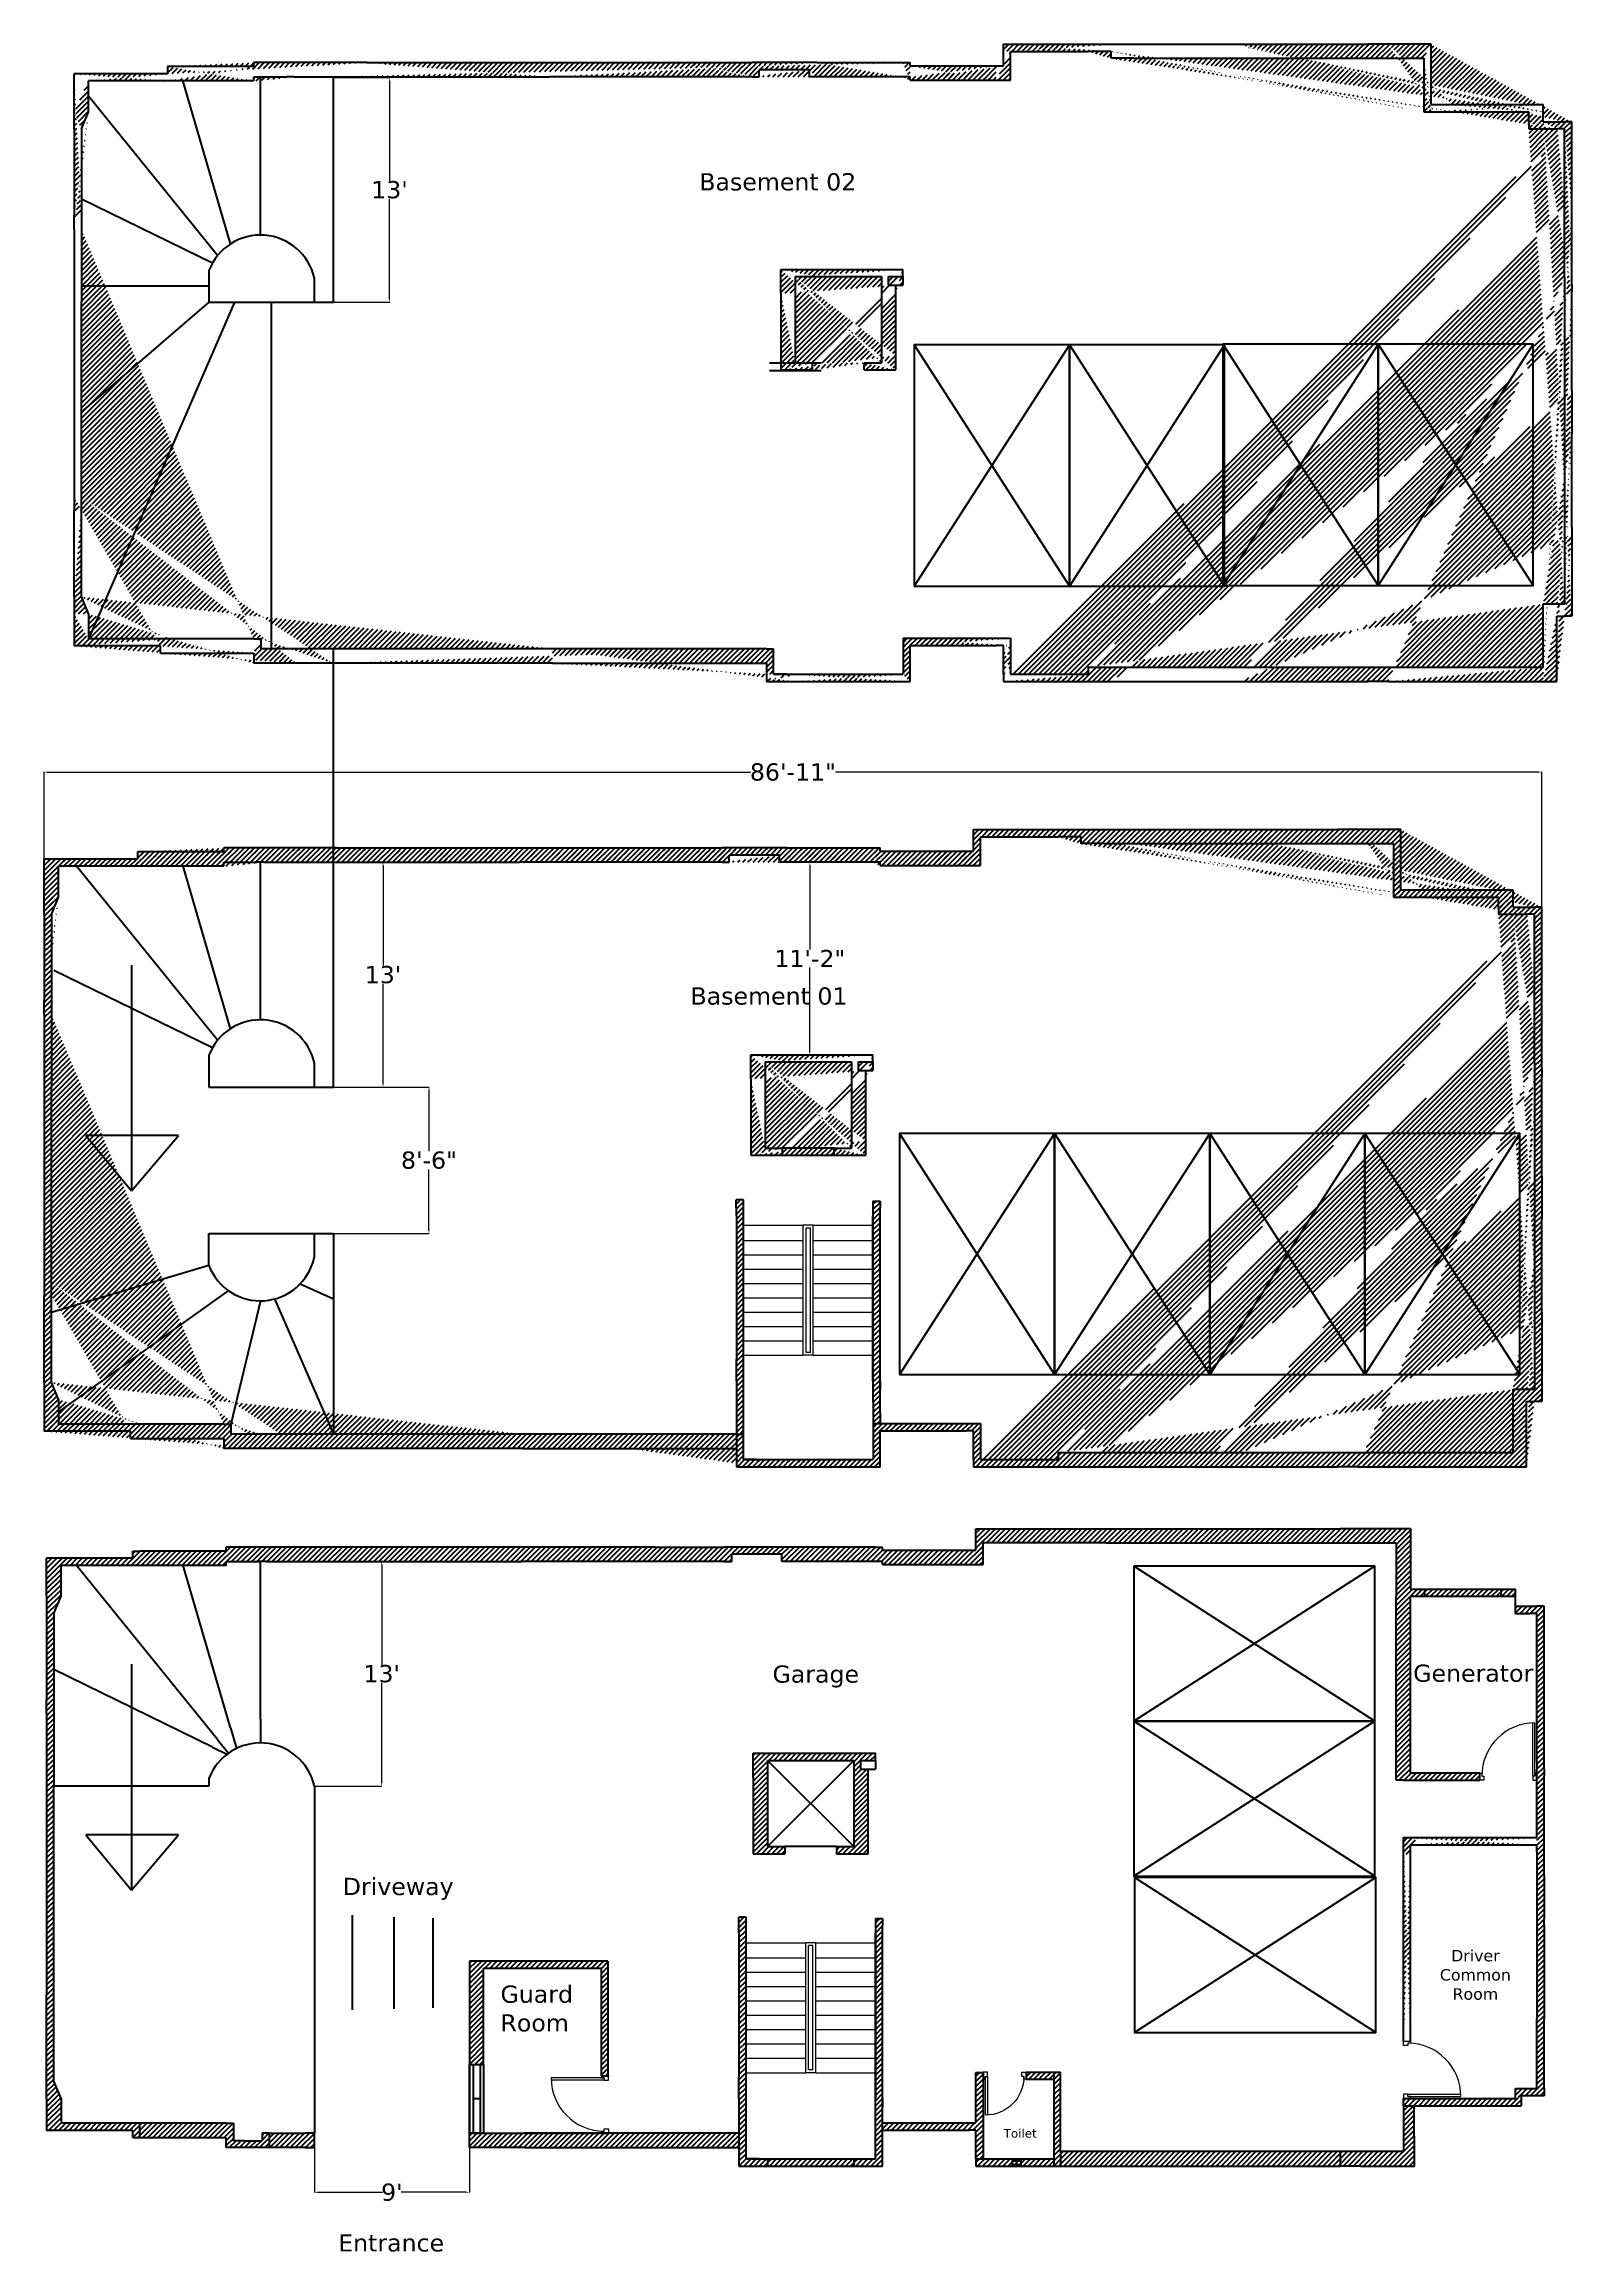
# Model space of a CAD drawing. Header units: inches. Extents: x 95 to 71413, y -8 to 51098.
# Drawn here: x 95 to 1159, y -8 to 1530 of the extents above; entities that cross this region are included whole.
import ezdxf

# ---------------------------------------------------------------- set-up
doc = ezdxf.new("R2010")
doc.units = ezdxf.units.IN
doc.header["$MEASUREMENT"] = 0
doc.linetypes.add('HIDDEN', pattern=[0.375, 0.25, -0.125])
for name, color, linetype, lineweight in [('Cars', 7, 'Continuous', 40), ('dim', 4, 'Continuous', 18), ('Hatch', 202, 'Continuous', 40), ('Ramp', 9, 'Continuous', 40), ('Text', 7, 'Continuous', 15), ('wall', 7, 'Continuous', 40), ('Window', 7, 'Continuous', 40)]:
    doc.layers.add(name, color=color, linetype=linetype, lineweight=lineweight)
doc.layers.add('door', color=114, linetype='Continuous')
doc.layers.add('STAIR', color=32, linetype='Continuous')
doc.styles.get("Standard").update_dxf_attribs({"font": 'verdana.ttf', "height": 12})
doc.dimstyles.get("Standard").update_dxf_attribs({"dimtxt": 0.18, "dimasz": 2.18, "dimexe": 0.18, "dimexo": 0.0625, "dimgap": 0.09, "dimtad": 0, "dimtih": 1, "dimtoh": 1, "dimdec": 0, "dimzin": 0, "dimdsep": 46, "dimlunit": 4, "dimtxsty": 'Standard', "dimcen": 0.09, "dimadec": 0, "dimazin": 0, "dimtfac": 1, "dimtdec": 0, "dimtofl": 0, "dimtmove": 0, "dimatfit": 3, "dimfxl": 0.18, "dimtolj": 1, "dimtzin": 0, "dimarcsym": 0})
pattern_1 = [(45, (20.9316, 546.9434), (-1.767767, 1.767767), [])]

msp = doc.modelspace()

# ---------------------------------------------------------------- texts
at = {"layer": 'Text', "color": 8, "true_color": 0x817e7e, "insert": (1091.6, 202.5), "char_height": 8, "width": 60.567, "attachment_point": 2}
msp.add_mtext('Driver\\PCommon\\PRoom', dxfattribs=at)
at = {"layer": 'wall', "color": 8, "true_color": 0x817e7e, "attachment_point": 1}
for s, insert, char_height, width in [('Basement 02', (551.2, 1439.8), 12, 355.466), ('Basement 01', (545.1, 872.8), 12, 355.466), ('Garage', (602.2, 400.6), 12, 162.595), ('Generator', (1048.3, 401.2), 12, 39.305), ('Driveway', (303, 252.7), 12, 78.484), ('Guard\\PRoom', (412.8, 177.7), 12, 59.37), ('Toilet', (763.2, 77.8), 6, 38.23), ('Entrance', (299.8, 4.5), 12, 196.834)]:
    msp.add_mtext(s, dxfattribs=dict(at, insert=insert, char_height=char_height, width=width))

# ---------------------------------------------------------------- blocks, each defined once
blk = doc.blocks.new('DOOR-40')
at = {"layer": 'door', "linetype": 'ByBlock'}
for p, q in [((-3, 38.5), (-40, 38.5)), ((-3, 37), (-40, 37))]:
    blk.add_line(p, q, dxfattribs=at)
for points in [[(0, 40), (-5, 40), (-5, 38.5), (-3, 38.5), (-3, 37), (0, 37)], [(0, 0), (-5, 0), (-5, 1.5), (-3, 1.5), (-3, 3), (0, 3)]]:
    blk.add_lwpolyline(points, close=True, dxfattribs=at)
blk.add_arc((-3, 38.5), 37, 180, 270, dxfattribs=at)
blk = doc.blocks.new('*D68')
at = {"layer": 'Defpoints', "color": 0, "transparency": 16777216}
for p in [(283.2, 64.8), (391.2, 64.8), (391.2, 33.7)]:
    blk.add_point(p, dxfattribs=at)
at = {"layer": 'Ramp', "color": 0, "lineweight": -2, "transparency": 16777216}
for p, q in [((283.2, 64.8), (283.2, 33.5)), ((391.2, 64.8), (391.2, 33.5)), ((285.4, 33.7), (330.7, 33.7)), ((389, 33.7), (343.6, 33.7))]:
    blk.add_line(p, q, dxfattribs=at)
at = {"layer": 'Ramp', "color": 0, "transparency": 16777216}
for points in [[(285.4, 34.1), (285.4, 33.4), (283.2, 33.7)], [(389, 34.1), (389, 33.4), (391.2, 33.7)]]:
    blk.add_solid(points, dxfattribs=at)
at = {"layer": 'Ramp', "color": 0, "transparency": 16777216, "insert": (337.2, 33.7), "char_height": 12, "attachment_point": 5}
blk.add_mtext("\\A1;9'", dxfattribs=at)
blk = doc.blocks.new('DOOR-30')
at = {"layer": 'door', "linetype": 'ByBlock'}
for p, q in [((3, 28.5), (30, 28.5)), ((3, 27), (30, 27))]:
    blk.add_line(p, q, dxfattribs=at)
for points in [[(0, 30), (5, 30), (5, 28.5), (3, 28.5), (3, 27), (0, 27)], [(0, 0), (5, 0), (5, 1.5), (3, 1.5), (3, 3), (0, 3)]]:
    blk.add_lwpolyline(points, close=True, dxfattribs=at)
blk.add_arc((3, 28.5), 27, 270, 0, dxfattribs=at)
blk = doc.blocks.new('*D81')
at = {"layer": 'Defpoints', "color": 0, "transparency": 16777216}
for p in [(283.2, 473), (330.1, 473), (283.2, 316.5)]:
    blk.add_point(p, dxfattribs=at)
at = {"layer": 'dim', "color": 0, "lineweight": -2, "transparency": 16777216}
for p, q in [((283.2, 473), (330.2, 473)), ((330.1, 470.8), (330.1, 401.1)), ((330.1, 318.7), (330.1, 388.4)), ((283.2, 316.5), (330.2, 316.5))]:
    blk.add_line(p, q, dxfattribs=at)
at = {"layer": 'dim', "color": 0, "transparency": 16777216}
for points in [[(329.7, 470.8), (330.4, 470.8), (330.1, 473)], [(329.7, 318.7), (330.4, 318.7), (330.1, 316.5)]]:
    blk.add_solid(points, dxfattribs=at)
at = {"layer": 'dim', "color": 0, "transparency": 16777216, "insert": (330.1, 394.8), "char_height": 12, "attachment_point": 5}
blk.add_mtext("\\A1;13'", dxfattribs=at)
blk = doc.blocks.new('A$C3C7146D8')
at = {"layer": 'STAIR', "color": 7}
for p, q in [((5.1, 155.5), (46.6, 155.5)), ((46.6, 65), (46.6, 155.5)), ((53.6, 155.5), (46.6, 155.5)), ((53.6, 155.5), (95.1, 155.5)), ((53.6, 65), (53.6, 155.5)), ((5.1, 145), (46.6, 145)), ((48.6, 67), (48.6, 153.5)), ((51.6, 153.5), (48.6, 153.5)), ((51.6, 67), (51.6, 153.5)), ((53.6, 145), (95.1, 145)), ((5.1, 135), (46.6, 135)), ((5.1, 125), (46.6, 125)), ((53.6, 135), (95.1, 135)), ((53.6, 125), (95.1, 125)), ((5.1, 115), (46.6, 115)), ((53.6, 115), (95.1, 115)), ((5.1, 105), (46.6, 105)), ((5.1, 95), (46.6, 95)), ((53.6, 105), (95.1, 105)), ((53.6, 95), (95.1, 95)), ((5.1, 85), (46.6, 85)), ((53.6, 85), (95.1, 85)), ((5.1, 75), (46.6, 75)), ((5.1, 65), (46.6, 65)), ((53.6, 65), (46.6, 65)), ((51.6, 67), (48.6, 67)), ((53.6, 75), (95.1, 75)), ((53.6, 65), (95.1, 65))]:
    blk.add_line(p, q, dxfattribs=at)
at = {"layer": 'wall', "color": 0, "linetype": 'ByBlock'}
for p, q in [((5.1, 173.2), (0, 173.2)), ((0.1, 162.2), (0, 173.2)), ((5.1, 162.2), (5.1, 173.2))]:
    blk.add_line(p, q, dxfattribs=at)
at = {"layer": 'wall'}
for p, q in [((95.1, 172.4), (95.1, 47.2)), ((100.1, 47), (100.1, 41.2))]:
    blk.add_line(p, q, dxfattribs=at)
at = {"layer": 'wall', "color": 0}
for p, q in [((95.1, 172.4), (100.1, 172.4)), ((100.1, 172.4), (100.1, 167.4)), ((100.1, 62), (100.1, 164)), ((0.1, 47.1), (0.1, 62.1)), ((5.1, 47.1), (5.1, 62.1)), ((100.1, 47), (100.1, 62))]:
    blk.add_line(p, q, dxfattribs=at)
at = {"layer": 'wall', "color": 7}
for p, q in [((0.1, 162.2), (0.1, 62.1)), ((5.1, 62.1), (5.1, 162.2)), ((95.1, 47.2), (95.1, 162.2)), ((100.1, 62), (100.1, 167.4)), ((0.1, 47.1), (0.1, 0)), ((5.1, 5), (5.1, 47.1)), ((100.1, 30), (100.1, 47)), ((100.1, 25), (100.1, 30)), ((100.1, 30), (100.1, 30)), ((100.1, 25), (100.1, 25))]:
    blk.add_line(p, q, dxfattribs=at)
blk = doc.blocks.new('*D86')
at = {"layer": 'Defpoints', "color": 0, "transparency": 16777216}
for p in [(1137.8, 1022.7), (95.1, 962.1), (1137.8, 928.7)]:
    blk.add_point(p, dxfattribs=at)
at = {"layer": 'dim', "color": 0, "lineweight": -2, "transparency": 16777216}
for p, q in [((95.1, 962.1), (95.1, 1022.9)), ((97.2, 1022.7), (586.8, 1022.7)), ((1135.6, 1022.7), (646.1, 1022.7)), ((1137.8, 928.8), (1137.8, 1022.9))]:
    blk.add_line(p, q, dxfattribs=at)
at = {"layer": 'dim', "color": 0, "transparency": 16777216}
for points in [[(97.2, 1023.1), (97.2, 1022.4), (95.1, 1022.7)], [(1135.6, 1023.1), (1135.6, 1022.4), (1137.8, 1022.7)]]:
    blk.add_solid(points, dxfattribs=at)
at = {"layer": 'dim', "color": 0, "transparency": 16777216, "insert": (616.4, 1022.7), "char_height": 12, "attachment_point": 5}
blk.add_mtext('\\A1;86\'-11"', dxfattribs=at)
blk = doc.blocks.new('*D106')
at = {"layer": 'Defpoints', "color": 0, "transparency": 16777216}
for p in [(628.2, 959.9), (629.6, 959.9), (629.6, 825.9)]:
    blk.add_point(p, dxfattribs=at)
at = {"layer": 'dim', "color": 0, "lineweight": -2, "transparency": 16777216}
for p, q in [((629.5, 959.9), (628, 959.9)), ((628.2, 957.7), (628.2, 899.1)), ((628.2, 828), (628.2, 886.6)), ((629.5, 825.9), (628, 825.9))]:
    blk.add_line(p, q, dxfattribs=at)
at = {"layer": 'dim', "color": 0, "transparency": 16777216}
for points in [[(627.8, 957.7), (628.5, 957.7), (628.2, 959.9)], [(627.8, 828), (628.5, 828), (628.2, 825.9)]]:
    blk.add_solid(points, dxfattribs=at)
at = {"layer": 'dim', "color": 0, "transparency": 16777216, "insert": (628.2, 892.9), "char_height": 12, "attachment_point": 5}
blk.add_mtext('\\A1;11\'-2"', dxfattribs=at)
blk = doc.blocks.new('*D107')
at = {"layer": 'Defpoints', "color": 0, "transparency": 16777216}
for p in [(296.6, 803.4), (296.6, 701.4), (363, 701.4)]:
    blk.add_point(p, dxfattribs=at)
at = {"layer": 'dim', "color": 0, "lineweight": -2, "transparency": 16777216}
for p, q in [((296.7, 803.4), (363.2, 803.4)), ((363, 801.2), (363, 758.8)), ((363, 703.6), (363, 746)), ((296.7, 701.4), (363.2, 701.4))]:
    blk.add_line(p, q, dxfattribs=at)
at = {"layer": 'dim', "color": 0, "transparency": 16777216}
for points in [[(362.7, 801.2), (363.4, 801.2), (363, 803.4)], [(362.7, 703.6), (363.4, 703.6), (363, 701.4)]]:
    blk.add_solid(points, dxfattribs=at)
at = {"layer": 'dim', "color": 0, "transparency": 16777216, "insert": (363, 752.4), "char_height": 12, "attachment_point": 5}
blk.add_mtext('\\A1;8\'-6"', dxfattribs=at)
blk = doc.blocks.new('*D108')
at = {"layer": 'Defpoints', "color": 0, "transparency": 16777216}
for p in [(296.6, 959.9), (296.6, 803.4), (331, 803.4)]:
    blk.add_point(p, dxfattribs=at)
at = {"layer": 'dim', "color": 0, "lineweight": -2, "transparency": 16777216}
for p, q in [((296.7, 959.9), (331.1, 959.9)), ((331, 957.7), (331, 888)), ((331, 805.6), (331, 875.3)), ((296.7, 803.4), (331.1, 803.4))]:
    blk.add_line(p, q, dxfattribs=at)
at = {"layer": 'dim', "color": 0, "transparency": 16777216}
for points in [[(330.6, 957.7), (331.3, 957.7), (331, 959.9)], [(330.6, 805.6), (331.3, 805.6), (331, 803.4)]]:
    blk.add_solid(points, dxfattribs=at)
at = {"layer": 'dim', "color": 0, "transparency": 16777216, "insert": (331, 881.6), "char_height": 12, "attachment_point": 5}
blk.add_mtext("\\A1;13'", dxfattribs=at)
blk = doc.blocks.new('*D109')
at = {"layer": 'Defpoints', "color": 0, "transparency": 16777216}
for p in [(296.6, 1506.4), (335.5, 1506.4), (296.6, 1350)]:
    blk.add_point(p, dxfattribs=at)
at = {"layer": 'dim', "color": 0, "lineweight": -2, "transparency": 16777216}
for p, q in [((296.7, 1506.4), (335.7, 1506.4)), ((335.5, 1504.2), (335.5, 1434.5)), ((335.5, 1352.1), (335.5, 1421.8)), ((296.7, 1350), (335.7, 1350))]:
    blk.add_line(p, q, dxfattribs=at)
at = {"layer": 'dim', "color": 0, "transparency": 16777216}
for points in [[(335.1, 1504.2), (335.8, 1504.2), (335.5, 1506.4)], [(335.1, 1352.1), (335.8, 1352.1), (335.5, 1350)]]:
    blk.add_solid(points, dxfattribs=at)
at = {"layer": 'dim', "color": 0, "transparency": 16777216, "insert": (335.5, 1428.2), "char_height": 12, "attachment_point": 5}
blk.add_mtext("\\A1;13'", dxfattribs=at)

# ---------------------------------------------------------------- dimensions: what is measured, and where the dimension line sits
at = {"layer": 'dim'}
for base, p1, p2, picture, middle in [((335.5, 1506.4), (296.6, 1350), (296.6, 1506.4), '*D109', (335.5, 1428.2)), ((330.9613, 803.4009), (296.6023, 959.8603), (296.6023, 803.4009), '*D108', (330.9613, 881.6306)), ((628.2, 959.9), (629.6, 825.9), (629.6, 959.9), '*D106', (628.2, 892.9)), ((363, 701.4), (296.6, 803.4), (296.6, 701.4), '*D107', (363, 752.4)), ((330.0561, 472.9982), (283.1862, 316.5483), (283.1862, 472.9982), '*D81', (330.0561, 394.7732))]:
    dim = msp.add_linear_dim(base=base, p1=p1, p2=p2, angle=90, dimstyle='Standard', dxfattribs=at)
    dim.commit()
    dim.dimension.update_dxf_attribs({"geometry": picture, "text_midpoint": middle})
dim = msp.add_linear_dim(base=(1137.8, 1022.7), p1=(95.1, 962.1), p2=(1137.8, 928.7), dimstyle='Standard', dxfattribs=at)
dim.commit()
dim.dimension.update_dxf_attribs({"geometry": '*D86', "text_midpoint": (616.4, 1022.7)})
at = {"layer": 'Ramp', "color": 6}
dim = msp.add_linear_dim(base=(391.2, 33.7), p1=(283.2, 64.8), p2=(391.2, 64.8), dimstyle='Standard', dxfattribs=at)
dim.commit()
dim.dimension.update_dxf_attribs({"geometry": '*D68', "text_midpoint": (337.2, 33.7)})

# ---------------------------------------------------------------- hatches: boundary and pattern name
at = {"layer": 'Hatch'}
h = msp.add_hatch(dxfattribs=at)
h.set_pattern_fill('LINE', color=256, scale=20, angle=45, style=0)
h.set_pattern_definition(pattern_1)
edge = h.paths.add_edge_path()
edge.add_line((768, 1504.6), (768, 1524.6))
edge.add_line((758, 1504.6), (768, 1504.6))
h = msp.add_hatch(dxfattribs=at)
h.set_pattern_fill('LINE', color=256, scale=20, angle=45, style=0)
h.set_pattern_definition(pattern_1)
edge = h.paths.add_edge_path()
edge.add_line((768, 1524.6), (822, 1524.6))
edge.add_line((838, 1524.6), (822, 1524.6))
edge.add_line((763, 1529.6), (838, 1529.6))
h = msp.add_hatch(dxfattribs=at)
h.set_pattern_fill('LINE', color=256, scale=20, angle=45, style=0)
h.set_pattern_definition(pattern_1)
edge = h.paths.add_edge_path()
edge.add_line((763, 1524.6), (763, 1529.6))
edge.add_line((763, 1529.6), (838, 1529.6))
h = msp.add_hatch(dxfattribs=at)
h.set_pattern_fill('LINE', color=256, scale=20, angle=45, style=0)
h.set_pattern_definition(pattern_1)
edge = h.paths.add_edge_path()
edge.add_line((1128.8, 1470.6), (1129, 1470.6))
edge.add_line((1128.8, 1475.6), (1128.8, 1470.6))
edge.add_line((1129, 1470.6), (1138.8, 1470.6))
edge.add_line((1128.8, 1475.6), (1128.8, 1482.6))
edge.add_line((1138.8, 1475.6), (1138.8, 1482.6))
edge.add_line((838, 1524.6), (822, 1524.6))
edge.add_line((838, 1519.8), (838, 1524.6))
edge.add_line((1055.7, 1482.6), (1060.8, 1482.6))
edge.add_line((1055.7, 1519.8), (1055.7, 1482.6))
edge.add_line((853.8, 1519.8), (1055.7, 1519.8))
edge.add_line((1060.8, 1529.6), (1030.8, 1529.6))
edge.add_line((1060.8, 1487.6), (1060.8, 1529.6))
edge.add_line((1158.7, 1475.6), (1153.8, 1475.6))
edge.add_line((1153.7, 1470.6), (1148.8, 1470.6))
edge.add_line((853.8, 1519.8), (838, 1519.8))
edge.add_line((1075.8, 1482.6), (1128.8, 1482.6))
edge.add_line((1075.8, 1487.6), (1128.8, 1487.6))
edge.add_line((922.4, 1529.6), (927.4, 1529.6))
edge.add_line((838, 1529.6), (922.4, 1529.6))
edge.add_line((1138.8, 1482.6), (1138.8, 1487.6))
edge.add_line((1060.8, 1482.6), (1075.8, 1482.6))
edge.add_line((1128.8, 1487.6), (1138.8, 1487.6))
edge.add_line((1060.8, 1487.6), (1075.8, 1487.6))
edge.add_line((1138.8, 1470.6), (1148.8, 1470.6))
edge.add_line((1138.8, 1475.6), (1153.8, 1475.6))
edge.add_line((927.4, 1529.6), (1016.8, 1529.6))
edge.add_line((1030.8, 1529.6), (1016.8, 1529.6))
h = msp.add_hatch(dxfattribs=at)
h.set_pattern_fill('LINE', color=256, scale=20, angle=45, style=0)
h.set_pattern_definition(pattern_1)
edge = h.paths.add_edge_path()
edge.add_line((176, 1509), (116, 1509))
edge.add_line((181, 1504), (126, 1504))
edge.add_line((181, 1509), (176, 1509))
h = msp.add_hatch(dxfattribs=at)
h.set_pattern_fill('LINE', color=256, scale=20, angle=45, style=0)
h.set_pattern_definition(pattern_1)
edge = h.paths.add_edge_path()
edge.add_line((116, 1470.6), (116, 1482.6))
edge.add_line((121, 1470.6), (126, 1482.6))
edge.add_line((116, 1401), (116, 1410.6))
edge.add_line((121, 1410.6), (121, 1401))
edge.add_line((121, 1470.6), (121, 1410.6))
edge.add_line((116, 1470.6), (116, 1410.6))
edge.add_line((126, 1482.6), (126, 1504))
edge.add_line((116, 1482.6), (116, 1509))
h = msp.add_hatch(dxfattribs=at)
h.set_pattern_fill('LINE', color=256, scale=20, angle=45, style=0)
h.set_pattern_definition(pattern_1)
edge = h.paths.add_edge_path()
edge.add_line((319.7, 1516.8), (294, 1516.8))
edge.add_line((294, 1506.8), (447, 1506.8))
edge.add_line((269, 1506.8), (294, 1506.8))
edge.add_line((294, 1516.8), (269, 1516.8))
edge.add_line((269, 1516.8), (241, 1516.8))
edge.add_line((241, 1506.8), (264, 1506.8))
edge.add_line((269, 1506.8), (264, 1506.8))
edge.add_line((241, 1504), (181, 1504))
edge.add_line((241, 1514), (181, 1514))
edge.add_line((241, 1504), (241, 1506.8))
edge.add_line((241, 1514), (241, 1516.8))
edge.add_line((181, 1514), (181, 1509))
h = msp.add_hatch(dxfattribs=at)
h.set_pattern_fill('LINE', color=256, scale=20, angle=45, style=0)
h.set_pattern_definition(pattern_1)
edge = h.paths.add_edge_path()
edge.add_line((294, 1506.8), (447, 1506.8))
edge.add_line((319.7, 1516.8), (539.6, 1516.8))
edge.add_line((588, 1506.8), (447, 1506.8))
edge.add_line((633, 1516.8), (588, 1516.8))
edge.add_line((539.6, 1516.8), (588, 1516.8))
edge.add_line((593, 1506.8), (593, 1511.8))
edge.add_line((628, 1511.8), (593, 1511.8))
edge.add_line((588, 1506.8), (593, 1506.8))
edge.add_line((633, 1506.8), (628, 1506.8))
edge.add_line((628, 1506.8), (628, 1511.8))
edge.add_line((633, 1506.8), (633, 1516.8))
edge.add_line((693, 1506.8), (633, 1506.8))
edge.add_line((633, 1516.8), (693, 1516.8))
edge.add_line((698, 1504.6), (758, 1504.6))
edge.add_line((698, 1514.6), (758, 1514.6))
edge.add_line((698, 1506.8), (693, 1506.8))
edge.add_line((698, 1504.6), (698, 1506.8))
edge.add_line((698, 1514.6), (698, 1516.8))
edge.add_line((693, 1516.8), (698, 1516.8))
h = msp.add_hatch(dxfattribs=at)
h.set_pattern_fill('LINE', color=256, scale=20, angle=45, style=0)
h.set_pattern_definition(pattern_1)
edge = h.paths.add_edge_path()
edge.add_line((758, 1514.6), (763, 1514.6))
edge.add_line((698, 1504.6), (758, 1504.6))
h = msp.add_hatch(dxfattribs=at)
h.set_pattern_fill('LINE', color=256, scale=20, angle=45, style=0)
h.set_pattern_definition(pattern_1)
edge = h.paths.add_edge_path()
edge.add_line((1153.7, 1362.2), (1153.7, 1139.8))
edge.add_line((1128.8, 1470.6), (1129, 1470.6))
edge.add_line((1128.8, 1475.6), (1128.8, 1470.6))
edge.add_line((1129, 1470.6), (1138.8, 1470.6))
edge.add_line((1128.8, 1475.6), (1128.8, 1482.6))
edge.add_line((1138.8, 1475.6), (1138.8, 1482.6))
edge.add_line((1158.8, 1131.3), (1153.8, 1131.3))
edge.add_line((1158.8, 1188.2), (1158.8, 1131.3))
edge.add_line((1158.8, 1193.2), (1158.8, 1253.2))
edge.add_line((1148.2, 1131.3), (1153.8, 1131.3))
edge.add_line((1148.2, 1085.8), (1148.2, 1131.3))
edge.add_line((1138.8, 1085.8), (1148.2, 1085.8))
edge.add_line((1158.8, 1362.2), (1158.7, 1415.4))
edge.add_line((1138.8, 1095.8), (1138.8, 1139.8))
edge.add_line((822, 1095.8), (1138.8, 1095.8))
edge.add_line((1030.8, 1085.8), (1138.8, 1085.8))
edge.add_line((1153.7, 1367.2), (1153.7, 1415.4))
edge.add_line((822, 1095.8), (822, 1090.8))
edge.add_line((1158.7, 1475.6), (1153.8, 1475.6))
edge.add_line((1158.7, 1415.4), (1158.7, 1475.6))
edge.add_line((1153.7, 1470.6), (1148.8, 1470.6))
edge.add_line((1153.7, 1415.4), (1153.7, 1470.6))
edge.add_line((1153.7, 1367.2), (1153.7, 1362.2))
edge.add_line((768, 1090.8), (822, 1090.8))
edge.add_line((763, 1085.8), (838, 1085.8))
edge.add_line((1158.8, 1327.2), (1158.8, 1357.2))
edge.add_line((1138.8, 1470.6), (1148.8, 1470.6))
edge.add_line((1138.8, 1475.6), (1153.8, 1475.6))
edge.add_line((1158.8, 1362.2), (1158.8, 1357.2))
edge.add_line((922.4, 1085.8), (927.4, 1085.8))
edge.add_line((838, 1085.8), (922.4, 1085.8))
edge.add_line((1158.8, 1288.2), (1158.8, 1258.2))
edge.add_line((1138.8, 1139.8), (1153.8, 1139.8))
edge.add_line((1158.8, 1288.2), (1158.8, 1327.2))
edge.add_line((1158.8, 1253.2), (1158.8, 1258.2))
edge.add_line((1158.8, 1193.2), (1158.8, 1188.2))
edge.add_line((927.4, 1085.8), (1016.8, 1085.8))
edge.add_line((1030.8, 1085.8), (1016.8, 1085.8))
h = msp.add_hatch(dxfattribs=at)
h.set_pattern_fill('LINE', color=256, scale=20, angle=45, style=0)
h.set_pattern_definition(pattern_1)
edge = h.paths.add_edge_path()
edge.add_line((116, 1401), (116, 1214.4))
edge.add_line((116, 1144.9), (116, 1132.9))
edge.add_line((126, 1132.9), (121, 1144.9))
edge.add_line((449, 1108.6), (246, 1108.6))
edge.add_line((246, 1115.6), (246, 1108.6))
edge.add_line((241, 1105.6), (241, 1098.6))
edge.add_line((449, 1098.6), (296, 1098.6))
edge.add_line((121, 1214.4), (121, 1350.3))
edge.add_line((121, 1401), (121, 1350.3))
edge.add_line((241, 1115.6), (246, 1115.6))
edge.add_line((296, 1098.6), (271, 1098.6))
edge.add_line((176, 1105.6), (181, 1105.6))
edge.add_line((176, 1105.6), (176, 1110.6))
edge.add_line((116, 1214.4), (116, 1204.9))
edge.add_line((121, 1204.9), (121, 1214.4))
edge.add_line((271, 1098.6), (241, 1098.6))
edge.add_line((126, 1132.9), (126, 1115.6))
edge.add_line((116, 1132.9), (116, 1110.6))
edge.add_line((181, 1105.6), (241, 1105.6))
edge.add_line((176, 1110.6), (116, 1110.6))
edge.add_line((181, 1115.6), (126, 1115.6))
edge.add_line((241, 1115.6), (181, 1115.6))
edge.add_line((121, 1144.9), (121, 1204.9))
edge.add_line((116, 1144.9), (116, 1204.9))
h = msp.add_hatch(dxfattribs=at)
h.set_pattern_fill('LINE', color=256, scale=20, angle=45, style=0)
h.set_pattern_definition(pattern_1)
h.paths.add_polyline_path([(683, 1361.8), (693, 1361.8), (693, 1367.8), (683, 1367.8)], flags=16)
edge = h.paths.add_edge_path()
edge.add_line((666, 1302.8), (666, 1307.8))
edge.add_line((630, 1302.8), (630, 1307.8))
edge.add_line((693, 1367.8), (693, 1372.8))
edge.add_line((688, 1356.8), (688, 1361.8))
edge.add_line((608, 1356), (608, 1372.8))
edge.add_line((688, 1302.8), (688, 1312.8))
edge.add_line((618, 1367.8), (634.5, 1367.8))
edge.add_line((608, 1372.8), (693, 1372.8))
edge.add_line((618, 1367.8), (678, 1367.8))
edge.add_line((666, 1302.8), (688, 1302.8))
edge.add_line((666, 1307.8), (678, 1307.8))
edge.add_line((618, 1307.8), (630, 1307.8))
edge.add_line((608, 1302.8), (630, 1302.8))
edge.add_line((678, 1367.8), (678, 1307.8))
edge.add_line((618, 1367.8), (618, 1307.8))
edge.add_line((608, 1356), (608, 1302.8))
edge.add_line((688, 1312.8), (688, 1356.8))
h = msp.add_hatch(dxfattribs=at)
h.set_pattern_fill('LINE', color=256, scale=20, angle=45, style=0)
h.set_pattern_definition(pattern_1)
edge = h.paths.add_edge_path()
edge.add_line((449, 1098.6), (296, 1098.6))
edge.add_line((598, 1108.6), (449, 1108.6))
h = msp.add_hatch(dxfattribs=at)
h.set_pattern_fill('LINE', color=256, scale=20, angle=45, style=0)
h.set_pattern_definition(pattern_1)
edge = h.paths.add_edge_path()
edge.add_line((598, 1108.6), (603, 1108.6))
edge.add_line((603, 1090.8), (603, 1108.6))
edge.add_line((449, 1098.6), (598, 1098.6))
edge.add_line((598, 1108.6), (449, 1108.6))
edge.add_line((598, 1098.6), (598, 1085.8))
edge.add_line((612, 1090.8), (603, 1090.8))
edge.add_line((603, 1090.8), (618, 1090.8))
edge.add_line((598, 1085.8), (618, 1085.8))
h = msp.add_hatch(dxfattribs=at)
h.set_pattern_fill('LINE', color=256, scale=20, angle=45, style=0)
h.set_pattern_definition(pattern_1)
edge = h.paths.add_edge_path()
edge.add_line((698, 1085.8), (698, 1110.8))
edge.add_line((693.1, 1116), (693.1, 1090.8))
h = msp.add_hatch(dxfattribs=at)
h.set_pattern_fill('LINE', color=256, scale=20, angle=45, style=0)
h.set_pattern_definition(pattern_1)
edge = h.paths.add_edge_path()
edge.add_line((763, 1090.8), (763, 1110.8))
edge.add_line((768, 1110.8), (768, 1090.8))
edge.add_line((763, 1090.8), (763, 1085.8))
edge.add_line((768, 1116), (768, 1110.8))
edge.add_line((693.1, 1116), (768, 1116))
edge.add_line((698, 1110.8), (758, 1110.8))
edge.add_line((763, 1110.8), (758, 1110.8))
h = msp.add_hatch(dxfattribs=at)
h.set_pattern_fill('LINE', color=256, scale=20, angle=45, style=0)
h.set_pattern_definition(pattern_1)
edge = h.paths.add_edge_path()
edge.add_line((693.1, 1116), (768, 1116))
edge.add_line((698, 1110.8), (758, 1110.8))
h = msp.add_hatch(dxfattribs=at)
h.set_pattern_fill('LINE', color=256, scale=20, angle=45, style=0)
h.set_pattern_definition(pattern_1)
edge = h.paths.add_edge_path()
edge.add_line((698, 1110.8), (693.1, 1110.8))
edge.add_line((693.1, 1116), (768, 1116))
h = msp.add_hatch(dxfattribs=at)
h.set_pattern_fill('LINE', color=256, scale=20, angle=45, style=0)
h.set_pattern_definition(pattern_1)
edge = h.paths.add_edge_path()
edge.add_line((618, 1090.8), (678, 1090.8))
edge.add_line((678, 1090.8), (693, 1090.8))
edge.add_line((618, 1085.8), (678, 1085.8))
edge.add_line((678, 1085.8), (698, 1085.8))
h = msp.add_hatch(dxfattribs=at)
h.set_pattern_fill('LINE', color=256, scale=20, angle=45, style=0)
h.paths.add_polyline_path([(677.1, 563.9), (737.1, 563.9), (742.1, 563.9), (742.1, 543.9), (742.1, 538.9), (817.1, 538.9), (901.4, 538.9), (906.4, 538.9), (995.8, 538.9), (1009.8, 538.9), (1117.8, 538.9), (1127.2, 538.9), (1127.2, 584.3), (1132.8, 584.3), (1137.8, 584.3), (1137.8, 641.3), (1137.8, 646.3), (1137.8, 706.3), (1137.8, 711.3), (1137.8, 741.3), (1137.8, 780.3), (1137.8, 810.3), (1137.8, 815.3), (1137.8, 868.4), (1137.8, 928.7), (1132.8, 928.7), (1117.8, 928.7), (1117.8, 935.7), (1117.8, 940.7), (1107.8, 940.7), (1054.8, 940.7), (1039.8, 940.7), (1039.8, 982.7), (1009.8, 982.7), (995.8, 982.7), (906.4, 982.7), (901.4, 982.7), (817.1, 982.7), (742.1, 982.7), (742.1, 977.7), (742.1, 967.7), (737.1, 967.7), (677.1, 967.7), (677.1, 969.9), (672.1, 969.9), (612.1, 969.9), (567.1, 969.9), (518.7, 969.9), (298.7, 969.9), (273.1, 969.9), (248.1, 969.9), (220.1, 969.9), (220.1, 967.1), (160.1, 967.1), (160.1, 962.1), (155.1, 962.1), (95.1, 962.1), (95.1, 935.6), (95.1, 923.6), (95.1, 863.6), (95.1, 854.1), (95.1, 667.5), (95.1, 657.9), (95.1, 597.9), (95.1, 585.9), (95.1, 563.7), (155.1, 563.7), (155.1, 558.7), (160.1, 558.7), (220.1, 558.7), (220.1, 551.7), (250.1, 551.7), (275.1, 551.7), (428.1, 551.7), (577.1, 551.7), (577.1, 561.7), (428.1, 561.7), (225.1, 561.7), (225.1, 568.7), (220.1, 568.7), (160.1, 568.7), (105.1, 568.7), (105.1, 585.9), (100.1, 597.9), (100.1, 657.9), (100.1, 667.5), (100.1, 803.4), (100.1, 854.1), (100.1, 863.6), (100.1, 923.6), (105.1, 935.6), (105.1, 957.1), (160.1, 957.1), (220.1, 957.1), (220.1, 959.9), (243.1, 959.9), (248.1, 959.9), (273.1, 959.9), (426.1, 959.9), (567.1, 959.9), (572.1, 959.9), (572.1, 964.9), (607.1, 964.9), (607.1, 959.9), (612.1, 959.9), (672.1, 959.9), (677.1, 959.9), (677.1, 957.7), (737.1, 957.7), (747.1, 957.7), (747.1, 977.7), (801.1, 977.7), (817.1, 977.7), (817.1, 972.9), (832.9, 972.9), (1034.7, 972.9), (1034.7, 935.7), (1039.8, 935.7), (1054.8, 935.7), (1107.8, 935.7), (1107.8, 928.7), (1107.8, 923.7), (1108, 923.7), (1117.8, 923.7), (1127.8, 923.7), (1132.8, 923.7), (1132.8, 868.4), (1132.8, 820.3), (1132.8, 815.3), (1132.8, 592.9), (1117.8, 592.9), (1117.8, 548.9), (801.1, 548.9), (801.1, 543.9), (747.1, 543.9), (747.1, 563.9), (747.1, 569.1), (672.2, 569.1), (672.2, 543.9), (657.1, 543.9), (597.1, 543.9), (582.1, 543.9), (582.1, 556.6), (582.1, 556.6), (582.1, 561.7), (577.1, 561.7), (577.1, 551.7), (577.1, 551.7), (577.1, 538.9), (597.1, 538.9), (657.1, 538.9), (677.1, 538.9)])
h = msp.add_hatch(dxfattribs=at)
h.set_pattern_fill('LINE', color=256, scale=20, angle=45, style=0)
edge = h.paths.add_edge_path()
edge.add_line((298.7, 969.9), (273.1, 969.9))
edge.add_line((273.1, 959.9), (426.1, 959.9))
edge.add_line((248.1, 959.9), (273.1, 959.9))
edge.add_line((273.1, 969.9), (248.1, 969.9))
edge.add_line((248.1, 969.9), (220.1, 969.9))
edge.add_line((220.1, 959.9), (243.1, 959.9))
edge.add_line((248.1, 959.9), (243.1, 959.9))
edge.add_line((220.1, 957.1), (160.1, 957.1))
edge.add_line((220.1, 967.1), (160.1, 967.1))
edge.add_line((220.1, 957.1), (220.1, 959.9))
edge.add_line((220.1, 967.1), (220.1, 969.9))
edge.add_line((160.1, 967.1), (160.1, 962.1))
h = msp.add_hatch(dxfattribs=at)
h.set_pattern_fill('LINE', color=256, scale=20, angle=45, style=0)
edge = h.paths.add_edge_path()
edge.add_line((273.1, 959.9), (426.1, 959.9))
edge.add_line((298.7, 969.9), (518.7, 969.9))
edge.add_line((567.1, 959.9), (426.1, 959.9))
edge.add_line((612.1, 969.9), (567.1, 969.9))
edge.add_line((518.7, 969.9), (567.1, 969.9))
edge.add_line((572.1, 959.9), (572.1, 964.9))
edge.add_line((607.1, 964.9), (572.1, 964.9))
edge.add_line((567.1, 959.9), (572.1, 959.9))
edge.add_line((612.1, 959.9), (607.1, 959.9))
edge.add_line((607.1, 959.9), (607.1, 964.9))
edge.add_line((612.1, 959.9), (612.1, 969.9))
edge.add_line((672.1, 959.9), (612.1, 959.9))
edge.add_line((612.1, 969.9), (672.1, 969.9))
edge.add_line((677.1, 957.7), (737.1, 957.7))
edge.add_line((677.1, 967.7), (737.1, 967.7))
edge.add_line((677.1, 959.9), (672.1, 959.9))
edge.add_line((677.1, 957.7), (677.1, 959.9))
edge.add_line((677.1, 967.7), (677.1, 969.9))
edge.add_line((672.1, 969.9), (677.1, 969.9))
h = msp.add_hatch(dxfattribs=at)
h.set_pattern_fill('LINE', color=256, scale=20, angle=45, style=0)
edge = h.paths.add_edge_path()
edge.add_line((747.1, 957.7), (747.1, 977.7))
edge.add_line((737.1, 957.7), (747.1, 957.7))
h = msp.add_hatch(dxfattribs=at)
h.set_pattern_fill('LINE', color=256, scale=20, angle=45, style=0)
edge = h.paths.add_edge_path()
edge.add_line((747.1, 977.7), (801.1, 977.7))
edge.add_line((817.1, 977.7), (801.1, 977.7))
edge.add_line((742.1, 982.7), (817.1, 982.7))
h = msp.add_hatch(dxfattribs=at)
h.set_pattern_fill('LINE', color=256, scale=20, angle=45, style=0)
edge = h.paths.add_edge_path()
edge.add_line((742.1, 977.7), (742.1, 982.7))
edge.add_line((742.1, 982.7), (817.1, 982.7))
h = msp.add_hatch(dxfattribs=at)
h.set_pattern_fill('LINE', color=256, scale=20, angle=45, style=0)
edge = h.paths.add_edge_path()
edge.add_line((1107.8, 923.7), (1108, 923.7))
edge.add_line((1107.8, 928.7), (1107.8, 923.7))
edge.add_line((1108, 923.7), (1117.8, 923.7))
edge.add_line((1107.8, 928.7), (1107.8, 935.7))
edge.add_line((1117.8, 928.7), (1117.8, 935.7))
edge.add_line((817.1, 977.7), (801.1, 977.7))
edge.add_line((817.1, 972.9), (817.1, 977.7))
edge.add_line((1034.7, 935.7), (1039.8, 935.7))
edge.add_line((1034.7, 972.9), (1034.7, 935.7))
edge.add_line((832.9, 972.9), (1034.7, 972.9))
edge.add_line((1039.8, 982.7), (1009.8, 982.7))
edge.add_line((1039.8, 940.7), (1039.8, 982.7))
edge.add_line((1137.8, 928.7), (1132.8, 928.7))
edge.add_line((1132.8, 923.7), (1127.8, 923.7))
edge.add_line((832.9, 972.9), (817.1, 972.9))
edge.add_line((1054.8, 935.7), (1107.8, 935.7))
edge.add_line((1054.8, 940.7), (1107.8, 940.7))
edge.add_line((901.4, 982.7), (906.4, 982.7))
edge.add_line((817.1, 982.7), (901.4, 982.7))
edge.add_line((1117.8, 935.7), (1117.8, 940.7))
edge.add_line((1039.8, 935.7), (1054.8, 935.7))
edge.add_line((1107.8, 940.7), (1117.8, 940.7))
edge.add_line((1039.8, 940.7), (1054.8, 940.7))
edge.add_line((1117.8, 923.7), (1127.8, 923.7))
edge.add_line((1117.8, 928.7), (1132.8, 928.7))
edge.add_line((906.4, 982.7), (995.8, 982.7))
edge.add_line((1009.8, 982.7), (995.8, 982.7))
h = msp.add_hatch(dxfattribs=at)
h.set_pattern_fill('LINE', color=256, scale=20, angle=45, style=0)
edge = h.paths.add_edge_path()
edge.add_line((95.1, 923.6), (95.1, 935.6))
edge.add_line((100.1, 923.6), (105.1, 935.6))
edge.add_line((95.1, 854.1), (95.1, 863.6))
edge.add_line((100.1, 863.6), (100.1, 854.1))
edge.add_line((100.1, 923.6), (100.1, 863.6))
edge.add_line((95.1, 923.6), (95.1, 863.6))
edge.add_line((105.1, 935.6), (105.1, 957.1))
edge.add_line((95.1, 935.6), (95.1, 962.1))
h = msp.add_hatch(dxfattribs=at)
h.set_pattern_fill('LINE', color=256, scale=20, angle=45, style=0)
edge = h.paths.add_edge_path()
edge.add_line((155.1, 962.1), (95.1, 962.1))
edge.add_line((160.1, 957.1), (105.1, 957.1))
edge.add_line((160.1, 962.1), (155.1, 962.1))
h = msp.add_hatch(dxfattribs=at)
h.set_pattern_fill('LINE', color=256, scale=20, angle=45, style=0)
edge = h.paths.add_edge_path()
edge.add_line((737.1, 967.7), (742.1, 967.7))
edge.add_line((677.1, 957.7), (737.1, 957.7))
h = msp.add_hatch(dxfattribs=at)
h.set_pattern_fill('LINE', color=256, scale=20, angle=45, style=0)
edge = h.paths.add_edge_path()
edge.add_line((1132.8, 815.3), (1132.8, 592.9))
edge.add_line((1107.8, 923.7), (1108, 923.7))
edge.add_line((1107.8, 928.7), (1107.8, 923.7))
edge.add_line((1108, 923.7), (1117.8, 923.7))
edge.add_line((1107.8, 928.7), (1107.8, 935.7))
edge.add_line((1117.8, 928.7), (1117.8, 935.7))
edge.add_line((1137.8, 584.3), (1132.8, 584.3))
edge.add_line((1137.8, 641.3), (1137.8, 584.3))
edge.add_line((1137.8, 646.3), (1137.8, 706.3))
edge.add_line((1127.2, 584.3), (1132.8, 584.3))
edge.add_line((1127.2, 538.9), (1127.2, 584.3))
edge.add_line((1117.8, 538.9), (1127.2, 538.9))
edge.add_line((1137.8, 815.3), (1137.8, 868.4))
edge.add_line((1117.8, 548.9), (1117.8, 592.9))
edge.add_line((801.1, 548.9), (1117.8, 548.9))
edge.add_line((1009.8, 538.9), (1117.8, 538.9))
edge.add_line((1132.8, 820.3), (1132.8, 868.4))
edge.add_line((801.1, 548.9), (801.1, 543.9))
edge.add_line((1137.8, 928.7), (1132.8, 928.7))
edge.add_line((1137.8, 868.4), (1137.8, 928.7))
edge.add_line((1132.8, 923.7), (1127.8, 923.7))
edge.add_line((1132.8, 868.4), (1132.8, 923.7))
edge.add_line((1132.8, 820.3), (1132.8, 815.3))
edge.add_line((747.1, 543.9), (801.1, 543.9))
edge.add_line((742.1, 538.9), (817.1, 538.9))
edge.add_line((1137.8, 780.3), (1137.8, 810.3))
edge.add_line((1117.8, 923.7), (1127.8, 923.7))
edge.add_line((1117.8, 928.7), (1132.8, 928.7))
edge.add_line((1137.8, 815.3), (1137.8, 810.3))
edge.add_line((901.4, 538.9), (906.4, 538.9))
edge.add_line((817.1, 538.9), (901.4, 538.9))
edge.add_line((1137.8, 741.3), (1137.8, 711.3))
edge.add_line((1117.8, 592.9), (1132.8, 592.9))
edge.add_line((1137.8, 741.3), (1137.8, 780.3))
edge.add_line((1137.8, 706.3), (1137.8, 711.3))
edge.add_line((1137.8, 646.3), (1137.8, 641.3))
edge.add_line((906.4, 538.9), (995.8, 538.9))
edge.add_line((1009.8, 538.9), (995.8, 538.9))
h = msp.add_hatch(dxfattribs=at)
h.set_pattern_fill('LINE', color=256, scale=20, angle=45, style=0)
edge = h.paths.add_edge_path()
edge.add_line((95.1, 854.1), (95.1, 667.5))
edge.add_line((95.1, 597.9), (95.1, 585.9))
edge.add_line((105.1, 585.9), (100.1, 597.9))
edge.add_line((428.1, 561.7), (225.1, 561.7))
edge.add_line((225.1, 568.7), (225.1, 561.7))
edge.add_line((220.1, 558.7), (220.1, 551.7))
edge.add_line((428.1, 551.7), (275.1, 551.7))
edge.add_line((100.1, 667.5), (100.1, 803.4))
edge.add_line((100.1, 854.1), (100.1, 803.4))
edge.add_line((220.1, 568.7), (225.1, 568.7))
edge.add_line((275.1, 551.7), (250.1, 551.7))
edge.add_line((155.1, 558.7), (160.1, 558.7))
edge.add_line((155.1, 558.7), (155.1, 563.7))
edge.add_line((95.1, 667.5), (95.1, 657.9))
edge.add_line((100.1, 657.9), (100.1, 667.5))
edge.add_line((250.1, 551.7), (220.1, 551.7))
edge.add_line((105.1, 585.9), (105.1, 568.7))
edge.add_line((95.1, 585.9), (95.1, 563.7))
edge.add_line((160.1, 558.7), (220.1, 558.7))
edge.add_line((155.1, 563.7), (95.1, 563.7))
edge.add_line((160.1, 568.7), (105.1, 568.7))
edge.add_line((220.1, 568.7), (160.1, 568.7))
edge.add_line((100.1, 597.9), (100.1, 657.9))
edge.add_line((95.1, 597.9), (95.1, 657.9))
h = msp.add_hatch(dxfattribs=at)
h.set_pattern_fill('LINE', color=256, scale=20, angle=45, style=0)
h.paths.add_polyline_path([(662.1, 814.9), (672.1, 814.9), (672.1, 820.9), (662.1, 820.9)], flags=16)
edge = h.paths.add_edge_path()
edge.add_line((645.1, 755.9), (645.1, 760.9))
edge.add_line((609.1, 755.9), (609.1, 760.9))
edge.add_line((672.1, 820.9), (672.1, 825.9))
edge.add_line((667.1, 809.9), (667.1, 814.9))
edge.add_line((587.1, 809.1), (587.1, 825.9))
edge.add_line((667.1, 755.9), (667.1, 765.9))
edge.add_line((597.1, 820.9), (613.6, 820.9))
edge.add_line((587.1, 825.9), (672.1, 825.9))
edge.add_line((597.1, 820.9), (657.1, 820.9))
edge.add_line((645.1, 755.9), (667.1, 755.9))
edge.add_line((645.1, 760.9), (657.1, 760.9))
edge.add_line((597.1, 760.9), (609.1, 760.9))
edge.add_line((587.1, 755.9), (609.1, 755.9))
edge.add_line((657.1, 820.9), (657.1, 760.9))
edge.add_line((597.1, 820.9), (597.1, 760.9))
edge.add_line((587.1, 809.1), (587.1, 755.9))
edge.add_line((667.1, 765.9), (667.1, 809.9))
h = msp.add_hatch(dxfattribs=at)
h.set_pattern_fill('LINE', color=256, scale=20, angle=45, style=0)
edge = h.paths.add_edge_path()
edge.add_line((645.1, 760.9), (609.1, 760.9))
edge.add_line((609.1, 755.9), (645.1, 755.9))
h = msp.add_hatch(dxfattribs=at)
h.set_pattern_fill('LINE', color=256, scale=20, angle=45, style=0)
h.paths.add_polyline_path([(582.1, 613.6), (582.1, 713.8), (582.1, 724.8), (577, 724.8), (577.1, 713.8), (577.1, 613.6), (577.1, 598.6), (577.1, 561.7), (582.1, 561.7), (582.1, 598.6)])
h.paths.add_polyline_path([(677.1, 719), (677.1, 724), (672.1, 724), (672.1, 598.8), (672.2, 569.1), (677.1, 569.1), (677.1, 576.6), (677.1, 581.6), (677.1, 598.6), (677.1, 613.6)])
h = msp.add_hatch(dxfattribs=at)
h.set_pattern_fill('LINE', color=256, scale=20, angle=45, style=0)
edge = h.paths.add_edge_path()
edge.add_line((742.1, 543.9), (742.1, 563.9))
edge.add_line((747.1, 563.9), (747.1, 543.9))
edge.add_line((742.1, 543.9), (742.1, 538.9))
edge.add_line((747.1, 569.1), (747.1, 563.9))
edge.add_line((672.2, 569.1), (747.1, 569.1))
edge.add_line((677.1, 563.9), (737.1, 563.9))
edge.add_line((742.1, 563.9), (737.1, 563.9))
h = msp.add_hatch(dxfattribs=at)
h.set_pattern_fill('LINE', color=256, scale=20, angle=45, style=0)
edge = h.paths.add_edge_path()
edge.add_line((677.1, 538.9), (677.1, 563.9))
edge.add_line((672.2, 569.1), (672.2, 543.9))
h = msp.add_hatch(dxfattribs=at)
h.set_pattern_fill('LINE', color=256, scale=20, angle=45, style=0)
edge = h.paths.add_edge_path()
edge.add_line((672.2, 569.1), (747.1, 569.1))
edge.add_line((677.1, 563.9), (737.1, 563.9))
h = msp.add_hatch(dxfattribs=at)
h.set_pattern_fill('LINE', color=256, scale=20, angle=45, style=0)
edge = h.paths.add_edge_path()
edge.add_line((677.1, 563.9), (672.2, 563.9))
edge.add_line((672.2, 569.1), (747.1, 569.1))
h = msp.add_hatch(dxfattribs=at)
h.set_pattern_fill('LINE', color=256, scale=20, angle=45, style=0)
edge = h.paths.add_edge_path()
edge.add_line((428.1, 551.7), (275.1, 551.7))
edge.add_line((577.1, 561.7), (428.1, 561.7))
h = msp.add_hatch(dxfattribs=at)
h.set_pattern_fill('LINE', color=256, scale=20, angle=45, style=0)
edge = h.paths.add_edge_path()
edge.add_line((577.1, 561.7), (582.1, 561.7))
edge.add_line((582.1, 543.9), (582.1, 561.6))
edge.add_line((428.1, 551.7), (577.1, 551.7))
edge.add_line((577.1, 561.7), (428.1, 561.7))
edge.add_line((577.1, 551.7), (577.1, 538.9))
edge.add_line((591.1, 543.9), (582.1, 543.9))
edge.add_line((582.1, 543.9), (597.1, 543.9))
edge.add_line((577.1, 538.9), (597.1, 538.9))
h = msp.add_hatch(dxfattribs=at)
h.set_pattern_fill('LINE', color=256, scale=20, angle=45, style=0)
edge = h.paths.add_edge_path()
edge.add_line((597.1, 543.9), (657.1, 543.9))
edge.add_line((657.1, 543.9), (672.1, 543.9))
edge.add_line((597.1, 538.9), (657.1, 538.9))
edge.add_line((657.1, 538.9), (677.1, 538.9))
h = msp.add_hatch(dxfattribs=at)
h.set_pattern_fill('LINE', color=256, scale=20, angle=45, style=0)
h.paths.add_polyline_path([(748.8, 486), (818.8, 486), (834.6, 486), (1036.4, 486), (1036.4, 448.8), (1036.4, 320.7), (1041.4, 320.7), (1093.5, 320.7), (1094.6, 320.7), (1094.6, 325.6), (1046.4, 325.6), (1046.4, 448.8), (1056.5, 448.8), (1056.5, 453.8), (1046.4, 453.8), (1046.4, 495.8), (1041.5, 495.8), (1011.5, 495.8), (997.5, 495.8), (908.1, 495.8), (903.1, 495.8), (818.8, 495.8), (743.8, 495.8), (743.8, 490.8), (743.8, 480.8), (738.8, 480.8), (678.8, 480.8), (678.8, 483), (673.8, 483), (613.8, 483), (568.8, 483), (520.4, 483), (300.5, 483), (274.8, 483), (249.8, 483), (221.8, 483), (221.8, 480.2), (161.8, 480.2), (156.8, 480.2), (156.8, 475.2), (96.8, 475.2), (96.8, 448.8), (96.8, 436.8), (96.8, 376.8), (101.8, 376.8), (101.8, 436.8), (106.8, 448.8), (106.8, 470.2), (161.8, 470.2), (221.8, 470.2), (221.8, 473), (244.8, 473), (249.8, 473), (274.8, 473), (427.8, 473), (568.8, 473), (573.8, 473), (573.8, 478), (608.8, 478), (608.8, 473), (613.8, 473), (673.8, 473), (678.8, 473), (678.8, 470.8), (738.8, 470.8), (748.8, 470.8)])
h = msp.add_hatch(dxfattribs=at)
h.set_pattern_fill('LINE', color=256, scale=20, angle=45, style=0)
h.paths.add_polyline_path([(1109.5, 453.8), (1056.5, 453.8), (1056.5, 448.8), (1109.5, 448.8)])
h.paths.add_polyline_path([(1119.5, 453.8), (1109.5, 453.8), (1109.5, 448.8), (1119.5, 448.8)])
h.paths.add_polyline_path([(1139.5, 441.8), (1134.5, 441.8), (1119.5, 441.8), (1119.5, 436.8), (1129.5, 436.8), (1134.5, 436.8), (1134.5, 381.6), (1134.5, 333.4), (1134.5, 328.4), (1134.5, 323.4), (1134.5, 293.4), (1139.5, 293.4), (1139.5, 323.4), (1139.5, 328.4), (1139.5, 333.4), (1139.5, 381.6)])
h.paths.add_polyline_path([(1139.5, 293.4), (1134.5, 293.4), (1134.5, 280.7), (1134.5, 254.4), (1139.5, 254.4)])
h.paths.add_polyline_path([(1139.5, 219.4), (1139.5, 224.4), (1139.5, 254.4), (1134.5, 254.4), (1134.5, 154.4), (1139.5, 154.4), (1139.5, 159.4)])
h.paths.add_polyline_path([(1139.5, 154.4), (1134.5, 154.4), (1134.5, 106), (1119.5, 106), (1119.5, 99), (1109.5, 99), (1109.5, 94), (1119.5, 94), (1123.4, 94), (1123.4, 100.9), (1139.5, 100.9), (1139.5, 106)])
h.paths.add_polyline_path([(1109.5, 99), (1056.5, 99), (1056.5, 94), (1109.5, 94)])
h.paths.add_polyline_path([(1056.5, 99), (1041.5, 99), (1041.5, 94), (1056.5, 94)])
h = msp.add_hatch(dxfattribs=at)
h.set_pattern_fill('LINE', color=256, scale=20, angle=45, style=0)
h.paths.add_polyline_path([(101.8, 316.5), (101.8, 367.2), (96.8, 367.2), (96.8, 180.6), (101.8, 180.6)])
h.paths.add_polyline_path([(101.8, 180.6), (96.8, 180.6), (96.8, 171.1), (101.8, 171.1)])
h.paths.add_polyline_path([(101.8, 376.8), (96.8, 376.8), (96.8, 367.2), (101.8, 367.2)])
h = msp.add_hatch(dxfattribs=at)
h.set_pattern_fill('LINE', color=256, scale=20, angle=45, style=0)
h.paths.add_polyline_path([(598.8, 334.4), (615.3, 334.4), (658.8, 334.4), (658.8, 274.4), (646.8, 274.4), (646.8, 269.4), (668.8, 269.4), (668.8, 279.4), (668.8, 323.4), (668.8, 328.4), (663.8, 328.4), (663.8, 334.4), (673.8, 334.4), (673.8, 339.4), (588.8, 339.4), (588.8, 322.6), (588.8, 269.4), (610.8, 269.4), (610.8, 274.4), (598.8, 274.4)])
h = msp.add_hatch(dxfattribs=at)
h.set_pattern_fill('LINE', color=256, scale=20, angle=45, style=0)
edge = h.paths.add_edge_path()
edge.add_line((1041.4, 280.7), (1134.5, 280.7))
edge.add_line((1046.5, 275.7), (1134.5, 275.7))
h = msp.add_hatch(dxfattribs=at)
h.set_pattern_fill('LINE', color=256, scale=20, angle=45, style=0)
edge = h.paths.add_edge_path()
edge.add_line((1046.5, 139), (1046.5, 270.7))
edge.add_line((1041.5, 139), (1041.5, 280.7))
h = msp.add_hatch(dxfattribs=at)
h.set_pattern_fill('LINE', color=256, scale=20, angle=45, style=0)
h.paths.add_polyline_path([(1046.5, 275.7), (1041.5, 275.7), (1041.5, 269.1), (1046.5, 269.1), (1046.5, 270.7)])
h.paths.add_polyline_path([(1049.8, 280.7), (1041.5, 280.7), (1041.5, 275.7), (1046.5, 275.7), (1049.8, 275.7)])
h = msp.add_hatch(dxfattribs=at)
h.set_pattern_fill('LINE', color=256, scale=20, angle=45, style=0)
h.paths.add_polyline_path([(583.8, 214.2), (583.8, 225.2), (578.7, 225.2), (578.8, 214.2), (578.8, 114.1), (578.8, 99.1), (578.8, 52), (598.8, 52), (598.8, 57), (583.8, 57), (583.8, 99.1), (583.8, 114.1)])
h.paths.add_polyline_path([(678.8, 219.4), (678.8, 224.4), (673.8, 224.4), (673.8, 99.2), (673.8, 57), (658.8, 57), (658.8, 52), (678.8, 52), (678.8, 77), (678.8, 82), (678.8, 99), (678.8, 114)])
h.paths.add_polyline_path([(658.8, 57), (598.8, 57), (598.8, 52), (658.8, 52)])
h.paths.add_polyline_path([(738.8, 82), (678.8, 82), (678.8, 77), (738.8, 77)])
h.paths.add_polyline_path([(748.8, 82), (743.8, 82), (738.8, 82), (738.8, 77), (748.8, 77)])
h.paths.add_polyline_path([(748.8, 117.1), (743.8, 117.1), (743.8, 82), (748.8, 82)])
h.paths.add_polyline_path([(748.8, 77), (743.8, 77), (743.8, 57), (748.8, 57)])
h.paths.add_polyline_path([(798.2, 57), (743.8, 57), (743.8, 52), (798.2, 52)])
h.paths.add_polyline_path([(802.8, 117.1), (798.2, 117.1), (798.2, 57), (798.2, 52), (802.8, 52), (802.8, 57), (802.8, 62)])
h = msp.add_hatch(dxfattribs=at)
h.set_pattern_fill('LINE', color=256, scale=20, angle=45, style=0)
h.paths.add_polyline_path([(487.6, 194.7), (391.2, 194.7), (391.2, 189.6), (483.1, 189.6), (483.1, 114.8), (487.6, 114.8), (487.6, 115.4)])
h = msp.add_hatch(dxfattribs=at)
h.set_pattern_fill('LINE', color=256, scale=20, angle=45, style=0)
h.paths.add_polyline_path([(401, 189.6), (391.2, 189.6), (391.2, 122.6), (393.7, 122.6), (401, 122.6)])
h = msp.add_hatch(dxfattribs=at)
h.set_pattern_fill('LINE', color=256, scale=20, angle=45, style=0)
h.paths.add_polyline_path([(106.8, 99.1), (101.8, 111.1), (101.8, 171.1), (96.8, 171.1), (96.8, 111.1), (96.8, 99.1), (96.8, 76.8), (156.8, 76.8), (156.8, 71.8), (161.8, 71.8), (161.8, 81.8), (106.8, 81.8)])
h.paths.add_polyline_path([(226.8, 81.8), (221.8, 81.8), (161.8, 81.8), (161.8, 71.8), (221.8, 71.8), (221.8, 64.8), (251.8, 64.8), (251.8, 74.8), (246.8, 74.8), (246.8, 69.8), (246.8, 69.6), (240.2, 69.6), (234.4, 69.6), (226.8, 69.6)])
h.paths.add_polyline_path([(283.2, 74.8), (276.8, 74.8), (251.8, 74.8), (251.8, 64.8), (276.8, 64.8), (283.2, 64.8)])
h.paths.add_polyline_path([(578.8, 74.8), (487.4, 74.8), (487.4, 74.8), (462.4, 74.8), (462.4, 74.8), (391.2, 74.8), (391.2, 64.8), (429.8, 64.8), (578.8, 64.8)])
h.paths.add_polyline_path([(997.5, 62), (908.1, 62), (802.8, 62), (802.8, 57), (802.8, 52), (818.8, 52), (903.1, 52), (908.1, 52), (997.5, 52)])
h.paths.add_polyline_path([(1049, 94), (1041.5, 94), (1041.5, 62), (1006.5, 62), (997.5, 62), (997.5, 52), (1011.5, 52), (1049.2, 52)])
h = msp.add_hatch(dxfattribs=at)
h.set_pattern_fill('LINE', color=256, scale=20, angle=45, style=0)
h.paths.add_polyline_path([(798.2, 117.1), (778.8, 117.1), (778.8, 112.4), (798.2, 112.4)])

# ---------------------------------------------------------------- linework, layer by layer
at = {"layer": 'Cars', "color": 42, "linetype": 'ByBlock', "true_color": 0xda8625}
for points in [[(700.9, 1152.3), (808.9, 1152.3), (808.9, 1320.3), (700.9, 1320.3)], [(808.9, 1152.3), (916.9, 1152.3), (916.9, 1320.3), (808.9, 1320.3)], [(915.8, 1152.7), (1023.8, 1152.7), (1023.8, 1320.7), (915.8, 1320.7)], [(1023.8, 1152.7), (1131.8, 1152.7), (1131.8, 1320.7), (1023.8, 1320.7)], [(690.6, 603.1), (798.6, 603.1), (798.6, 771.1), (690.6, 771.1)], [(798.6, 603.1), (906.6, 603.1), (906.6, 771.1), (798.6, 771.1)], [(906.6, 603.1), (1014.6, 603.1), (1014.6, 771.1), (906.6, 771.1)], [(1014.6, 603.1), (1122.6, 603.1), (1122.6, 771.1), (1014.6, 771.1)], [(853.7, 469.8), (853.7, 361.8), (1021.7, 361.8), (1021.7, 469.8)], [(853.7, 361.8), (853.7, 253.8), (1021.7, 253.8), (1021.7, 361.8)], [(854.2, 253), (854.2, 145), (1022.2, 145), (1022.2, 253)]]:
    msp.add_lwpolyline(points, close=True, dxfattribs=at)
at = {"layer": 'Ramp', "color": 8, "true_color": 0x817e7e}
for p, q in [((215.8, 1382.5), (126, 1493.4)), ((224.7, 1390.5), (191.8, 1503.6)), ((245.7, 1396.7), (245.7, 1506.4)), ((212.2, 1377.1), (121, 1421.8)), ((209.8, 1372), (209.8, 1350)), ((283.2, 1350), (283.2, 1366.7)), ((215.8, 836), (117.7, 957.1)), ((224.8, 844), (191.8, 957.1)), ((245.7, 850.2), (245.7, 959.9)), ((212.2, 830.6), (101.8, 884.6)), ((155.9, 888.3), (155.9, 731.1)), ((209.8, 825.5), (209.8, 803.4)), ((283.2, 803.4), (283.2, 820.1)), ((188.7, 769.6), (124.1, 769.6)), ((124.1, 769.6), (155.9, 731.1)), ((155.9, 731.1), (188.7, 769.6)), ((209.7, 679.2), (209.7, 701.3)), ((283.1, 701.3), (283.1, 684.6)), ((215.8, 349.1), (117.7, 470.2)), ((224.7, 357.1), (191.8, 470.2)), ((245.7, 363.3), (245.7, 473)), ((155.9, 401.4), (155.9, 244.2)), ((212.2, 343.7), (101.8, 397.7)), ((209.8, 316.5), (101.8, 316.5)), ((209.8, 321.9), (209.8, 316.5)), ((283.2, 316.5), (283.2, 74.8)), ((188.7, 282.7), (124, 282.7)), ((124, 282.7), (155.9, 244.2)), ((155.9, 244.2), (188.7, 282.7))]:
    msp.add_line(p, q, dxfattribs=at)
at = {"layer": 'Ramp', "color": 8, "linetype": 'ByBlock', "true_color": 0x817e7e}
for p, q in [((296.6, 1365.4), (296.6, 1506.4)), ((209.8, 1361), (121, 1361)), ((296.6, 1350), (296.6, 1365.4)), ((209.8, 1350), (121, 1273.7)), ((227.7, 1350), (126, 1115.5)), ((209.8, 1350), (296.6, 1350)), ((253.2, 1350), (253.2, 1108.5)), ((296.6, 959.9), (296.6, 1108.5)), ((296.6, 818.9), (296.6, 959.9)), ((296.6, 803.4), (296.6, 818.9)), ((209.8, 803.4), (296.6, 803.4)), ((209.8, 701.4), (296.6, 701.4)), ((296.6, 701.4), (296.6, 561.7)), ((209.7, 679.2), (100.1, 646.3)), ((223.4, 661.6), (105.1, 577.3)), ((273.3, 666.3), (296.6, 655.8)), ((245.6, 654.5), (225.1, 568.7)), ((255.4, 655.8), (296.6, 561.7))]:
    msp.add_line(p, q, dxfattribs=at)
at = {"layer": 'Ramp', "color": 42, "linetype": 'ByBlock', "true_color": 0xda8625}
for p, q in [((700.9, 1320.3), (808.9, 1152.3)), ((808.9, 1320.3), (700.9, 1152.3)), ((808.9, 1320.3), (916.9, 1152.3)), ((916.9, 1320.3), (808.9, 1152.3)), ((915.8, 1320.7), (1023.8, 1152.7)), ((1023.8, 1320.7), (915.8, 1152.7)), ((1023.8, 1320.7), (1131.8, 1152.7)), ((1131.8, 1320.7), (1023.8, 1152.7)), ((690.6, 771.1), (798.6, 603.1)), ((798.6, 771.1), (690.6, 603.1)), ((798.6, 771.1), (906.6, 603.1)), ((906.6, 771.1), (798.6, 603.1)), ((906.6, 771.1), (1014.6, 603.1)), ((1014.6, 771.1), (906.6, 603.1)), ((1014.6, 771.1), (1122.6, 603.1)), ((1122.6, 771.1), (1014.6, 603.1)), ((1021.7, 469.8), (853.7, 361.8)), ((1021.7, 361.8), (853.7, 469.8)), ((1021.7, 361.8), (853.7, 253.8)), ((1021.7, 253.8), (853.7, 361.8)), ((1022.2, 253), (854.2, 145)), ((1022.2, 145), (854.2, 253))]:
    msp.add_line(p, q, dxfattribs=at)
at = {"layer": 'Ramp'}
for p, q in [((224.7, 357.1), (228.9, 342.8)), ((245.7, 363.3), (245.7, 346.6)), ((212.2, 343.7), (222.3, 338.7)), ((215.8, 349.1), (223.5, 339.6))]:
    msp.add_line(p, q, dxfattribs=at)
at = {"layer": 'Ramp', "color": 8, "true_color": 0x817e7e}
for centre, start, end in [((245.7, 1358.3), 12.5219, 159.0985), ((245.7, 811.8), 12.5219, 159.0985), ((245.6, 692.9), 200.9015, 347.4781), ((245.7, 308.2), 12.5219, 159.0985)]:
    msp.add_arc(centre, 38.4, start, end, dxfattribs=at)
at = {"layer": 'STAIR', "color": 7}
for p, q in [((583.8, 207.5), (625.3, 207.5)), ((625.3, 117), (625.3, 207.5)), ((632.3, 207.5), (625.3, 207.5)), ((627.3, 119), (627.3, 205.5)), ((630.3, 205.5), (627.3, 205.5)), ((630.3, 119), (630.3, 205.5)), ((632.3, 207.5), (673.8, 207.5)), ((632.3, 117), (632.3, 207.5)), ((583.8, 197), (625.3, 197)), ((583.8, 187), (625.3, 187)), ((632.3, 197), (673.8, 197)), ((632.3, 187), (673.8, 187)), ((583.8, 177), (625.3, 177)), ((632.3, 177), (673.8, 177)), ((583.8, 167), (625.3, 167)), ((583.8, 157), (625.3, 157)), ((632.3, 167), (673.8, 167)), ((632.3, 157), (673.8, 157)), ((583.8, 147), (625.3, 147)), ((632.3, 147), (673.8, 147)), ((583.8, 137), (625.3, 137)), ((583.8, 127), (625.3, 127)), ((632.3, 137), (673.8, 137)), ((632.3, 127), (673.8, 127)), ((583.8, 117), (625.3, 117)), ((632.3, 117), (625.3, 117)), ((630.3, 119), (627.3, 119)), ((632.3, 117), (673.8, 117))]:
    msp.add_line(p, q, dxfattribs=at)
at = {"layer": 'wall'}
for p, q in [((763, 1529.6), (838, 1529.6)), ((763, 1524.6), (763, 1529.6)), ((763, 1514.6), (763, 1524.6)), ((768, 1524.6), (822, 1524.6)), ((768, 1504.6), (768, 1524.6)), ((838, 1529.6), (922.4, 1529.6)), ((922.4, 1529.6), (927.4, 1529.6)), ((927.4, 1529.6), (1016.8, 1529.6)), ((1030.8, 1529.6), (1016.8, 1529.6)), ((176, 1509), (116, 1509)), ((116, 1482.6), (116, 1509)), ((241, 1514), (181, 1514)), ((269, 1516.8), (241, 1516.8)), ((269, 1506.8), (264, 1506.8)), ((294, 1516.8), (269, 1516.8)), ((269, 1506.8), (294, 1506.8)), ((319.7, 1516.8), (294, 1516.8)), ((588, 1506.8), (447, 1506.8)), ((539.6, 1516.8), (588, 1516.8)), ((633, 1516.8), (588, 1516.8)), ((628, 1511.8), (593, 1511.8)), ((628, 1506.8), (628, 1511.8)), ((633, 1506.8), (628, 1506.8)), ((693, 1506.8), (633, 1506.8)), ((693, 1516.8), (698, 1516.8)), ((698, 1514.6), (758, 1514.6)), ((181, 1504), (126, 1504)), ((126, 1482.6), (126, 1504)), ((241, 1504), (181, 1504)), ((698, 1504.6), (758, 1504.6)), ((758, 1504.6), (768, 1504.6)), ((1060.8, 1487.6), (1075.8, 1487.6)), ((1060.8, 1482.6), (1075.8, 1482.6)), ((1075.8, 1487.6), (1128.8, 1487.6)), ((1075.8, 1482.6), (1128.8, 1482.6)), ((1128.8, 1487.6), (1138.8, 1487.6)), ((1128.8, 1475.6), (1128.8, 1482.6)), ((1138.8, 1482.6), (1138.8, 1487.6)), ((1138.8, 1475.6), (1138.8, 1482.6)), ((116, 1470.6), (116, 1410.6)), ((121, 1470.6), (121, 1410.6)), ((1128.8, 1475.6), (1128.8, 1470.6)), ((1128.8, 1470.6), (1129, 1470.6)), ((1129, 1470.6), (1138.8, 1470.6)), ((1138.8, 1475.6), (1153.8, 1475.6)), ((1138.8, 1470.6), (1148.8, 1470.6)), ((116, 1401), (116, 1410.6)), ((116, 1401), (116, 1214.4)), ((121, 1410.6), (121, 1401)), ((608, 1372.8), (693, 1372.8)), ((608, 1356), (608, 1302.8)), ((618, 1367.8), (618, 1307.8)), ((618, 1367.8), (678, 1367.8)), ((618, 1367.8), (634.5, 1367.8)), ((678, 1367.8), (678, 1307.8)), ((683, 1361.8), (683, 1367.8)), ((683, 1367.8), (693, 1367.8)), ((683, 1361.8), (693, 1361.8)), ((688, 1312.8), (688, 1356.8)), ((693, 1367.8), (693, 1361.8)), ((1153.7, 1362.2), (1153.7, 1139.8)), ((1158.8, 1362.2), (1158.8, 1357.2)), ((1158.8, 1327.2), (1158.8, 1357.2)), ((1158.8, 1288.2), (1158.8, 1327.2)), ((618, 1307.8), (630, 1307.8)), ((630, 1302.8), (630, 1307.8)), ((666, 1307.8), (678, 1307.8)), ((666, 1302.8), (666, 1307.8)), ((608, 1302.8), (630, 1302.8)), ((666, 1302.8), (688, 1302.8)), ((1158.8, 1288.2), (1158.8, 1258.2)), ((1158.8, 1253.2), (1158.8, 1258.2)), ((1158.8, 1193.2), (1158.8, 1253.2)), ((116, 1214.4), (116, 1204.9)), ((116, 1144.9), (116, 1204.9)), ((121, 1204.9), (121, 1214.4)), ((121, 1144.9), (121, 1204.9)), ((1158.8, 1193.2), (1158.8, 1188.2)), ((1158.8, 1188.2), (1158.8, 1131.3)), ((1138.8, 1139.8), (1153.8, 1139.8)), ((116, 1132.9), (116, 1110.6)), ((126, 1132.9), (126, 1115.6)), ((1158.8, 1131.3), (1153.8, 1131.3)), ((176, 1110.6), (116, 1110.6)), ((181, 1115.6), (126, 1115.6)), ((176, 1105.6), (176, 1110.6)), ((241, 1115.6), (181, 1115.6)), ((598, 1108.6), (449, 1108.6)), ((598, 1108.6), (603, 1108.6)), ((603, 1090.8), (603, 1108.6)), ((693.1, 1116), (693.1, 1090.8)), ((698, 1110.8), (758, 1110.8)), ((763, 1090.8), (763, 1110.8)), ((768, 1110.8), (768, 1090.8)), ((176, 1105.6), (181, 1105.6)), ((271, 1098.6), (241, 1098.6)), ((296, 1098.6), (271, 1098.6)), ((618, 1090.8), (678, 1090.8)), ((618, 1085.8), (678, 1085.8)), ((763, 1090.8), (763, 1085.8)), ((763, 1085.8), (838, 1085.8)), ((768, 1090.8), (822, 1090.8)), ((838, 1085.8), (922.4, 1085.8)), ((922.4, 1085.8), (927.4, 1085.8)), ((927.4, 1085.8), (1016.8, 1085.8)), ((1030.8, 1085.8), (1016.8, 1085.8)), ((248.1, 969.9), (220.1, 969.9)), ((273.1, 969.9), (248.1, 969.9)), ((298.7, 969.9), (273.1, 969.9)), ((518.7, 969.9), (567.1, 969.9)), ((612.1, 969.9), (567.1, 969.9)), ((672.1, 969.9), (677.1, 969.9)), ((742.1, 982.7), (817.1, 982.7)), ((742.1, 977.7), (742.1, 982.7)), ((742.1, 967.7), (742.1, 977.7)), ((747.1, 977.7), (801.1, 977.7)), ((747.1, 957.7), (747.1, 977.7)), ((817.1, 982.7), (901.4, 982.7)), ((901.4, 982.7), (906.4, 982.7)), ((906.4, 982.7), (995.8, 982.7)), ((1009.8, 982.7), (995.8, 982.7)), ((155.1, 962.1), (95.1, 962.1)), ((95.1, 935.6), (95.1, 962.1)), ((160.1, 957.1), (105.1, 957.1)), ((105.1, 935.6), (105.1, 957.1)), ((220.1, 967.1), (160.1, 967.1)), ((220.1, 957.1), (160.1, 957.1)), ((248.1, 959.9), (243.1, 959.9)), ((248.1, 959.9), (273.1, 959.9)), ((567.1, 959.9), (426.1, 959.9)), ((607.1, 964.9), (572.1, 964.9)), ((607.1, 959.9), (607.1, 964.9)), ((612.1, 959.9), (607.1, 959.9)), ((672.1, 959.9), (612.1, 959.9)), ((677.1, 967.7), (737.1, 967.7)), ((677.1, 957.7), (737.1, 957.7)), ((737.1, 957.7), (747.1, 957.7)), ((1039.8, 940.7), (1054.8, 940.7)), ((1054.8, 940.7), (1107.8, 940.7)), ((1107.8, 940.7), (1117.8, 940.7)), ((1117.8, 935.7), (1117.8, 940.7)), ((95.1, 923.6), (95.1, 863.6)), ((100.1, 923.6), (100.1, 863.6)), ((1039.8, 935.7), (1054.8, 935.7)), ((1054.8, 935.7), (1107.8, 935.7)), ((1107.8, 928.7), (1107.8, 935.7)), ((1107.8, 928.7), (1107.8, 923.7)), ((1107.8, 923.7), (1108, 923.7)), ((1108, 923.7), (1117.8, 923.7)), ((1117.8, 928.7), (1117.8, 935.7)), ((1117.8, 928.7), (1132.8, 928.7)), ((1117.8, 923.7), (1127.8, 923.7)), ((95.1, 854.1), (95.1, 863.6)), ((100.1, 863.6), (100.1, 854.1)), ((95.1, 854.1), (95.1, 667.5)), ((587.1, 825.9), (672.1, 825.9)), ((597.1, 820.9), (597.1, 760.9)), ((597.1, 820.9), (657.1, 820.9)), ((597.1, 820.9), (613.6, 820.9)), ((657.1, 820.9), (657.1, 760.9)), ((662.1, 814.9), (662.1, 820.9)), ((662.1, 820.9), (672.1, 820.9)), ((662.1, 814.9), (672.1, 814.9)), ((672.1, 820.9), (672.1, 814.9)), ((1132.8, 815.3), (1132.8, 592.9)), ((1137.8, 815.3), (1137.8, 810.3)), ((587.1, 809.1), (587.1, 755.9)), ((667.1, 765.9), (667.1, 809.9)), ((1137.8, 780.3), (1137.8, 810.3)), ((1137.8, 741.3), (1137.8, 780.3)), ((587.1, 755.9), (609.1, 755.9)), ((597.1, 760.9), (609.1, 760.9)), ((609.1, 755.9), (609.1, 760.9)), ((645.1, 760.9), (657.1, 760.9)), ((645.1, 755.9), (645.1, 760.9)), ((645.1, 755.9), (667.1, 755.9)), ((1137.8, 741.3), (1137.8, 711.3)), ((1137.8, 706.3), (1137.8, 711.3)), ((1137.8, 646.3), (1137.8, 706.3)), ((95.1, 667.5), (95.1, 657.9)), ((100.1, 657.9), (100.1, 667.5)), ((95.1, 597.9), (95.1, 657.9)), ((100.1, 597.9), (100.1, 657.9)), ((1137.8, 646.3), (1137.8, 641.3)), ((1137.8, 641.3), (1137.8, 584.3)), ((95.1, 585.9), (95.1, 563.7)), ((105.1, 585.9), (105.1, 568.7)), ((672.1, 598.8), (672.2, 569.1)), ((1117.8, 592.9), (1132.8, 592.9)), ((1137.8, 584.3), (1132.8, 584.3)), ((672.2, 569.1), (672.2, 543.9)), ((677.1, 576.6), (677.1, 569.1)), ((155.1, 563.7), (95.1, 563.7)), ((160.1, 568.7), (105.1, 568.7)), ((155.1, 558.7), (155.1, 563.7)), ((155.1, 558.7), (160.1, 558.7)), ((220.1, 568.7), (160.1, 568.7)), ((577.1, 561.7), (428.1, 561.7)), ((577.1, 561.7), (582.1, 561.7)), ((582.1, 543.9), (582.1, 561.6)), ((677.1, 563.9), (737.1, 563.9)), ((742.1, 543.9), (742.1, 563.9)), ((747.1, 563.9), (747.1, 543.9)), ((250.1, 551.7), (220.1, 551.7)), ((275.1, 551.7), (250.1, 551.7)), ((597.1, 543.9), (657.1, 543.9)), ((597.1, 538.9), (657.1, 538.9)), ((742.1, 543.9), (742.1, 538.9)), ((742.1, 538.9), (817.1, 538.9)), ((747.1, 543.9), (801.1, 543.9)), ((817.1, 538.9), (901.4, 538.9)), ((901.4, 538.9), (906.4, 538.9)), ((906.4, 538.9), (995.8, 538.9)), ((1009.8, 538.9), (995.8, 538.9)), ((743.8, 495.8), (818.8, 495.8)), ((743.8, 490.8), (743.8, 495.8)), ((818.8, 495.8), (903.1, 495.8)), ((903.1, 495.8), (908.1, 495.8)), ((908.1, 495.8), (997.5, 495.8)), ((1011.5, 495.8), (997.5, 495.8)), ((1046.4, 495.8), (1041.5, 495.8)), ((1046.4, 495.8), (1046.4, 453.8)), ((221.8, 480.2), (161.8, 480.2)), ((249.8, 483), (221.8, 483)), ((274.8, 483), (249.8, 483)), ((300.5, 483), (274.8, 483)), ((520.4, 483), (568.8, 483)), ((613.8, 483), (568.8, 483)), ((608.8, 478), (573.8, 478)), ((608.8, 473), (608.8, 478)), ((673.8, 483), (613.8, 483)), ((673.8, 483), (678.8, 483)), ((678.8, 480.8), (738.8, 480.8)), ((743.8, 480.8), (743.8, 490.8)), ((748.8, 470.8), (748.8, 486)), ((818.8, 486), (748.8, 486)), ((156.8, 475.2), (96.8, 475.2)), ((96.8, 448.8), (96.8, 475.2)), ((161.8, 470.2), (106.8, 470.2)), ((106.8, 448.8), (106.8, 470.2)), ((221.8, 470.2), (161.8, 470.2)), ((249.8, 473), (244.8, 473)), ((249.8, 473), (274.8, 473)), ((568.8, 473), (427.8, 473)), ((613.8, 473), (608.8, 473)), ((673.8, 473), (613.8, 473)), ((678.8, 470.8), (738.8, 470.8)), ((738.8, 470.8), (748.8, 470.8)), ((1046.4, 453.8), (1056.5, 453.8)), ((1046.4, 448.8), (1056.5, 448.8)), ((1056.5, 448.8), (1056.5, 453.8)), ((1056.5, 453.8), (1109.5, 453.8)), ((1056.5, 448.8), (1109.5, 448.8)), ((1109.5, 453.8), (1119.5, 453.8)), ((1109.5, 448.8), (1109.5, 453.8)), ((1109.5, 448.8), (1119.5, 448.8)), ((1119.5, 448.8), (1119.5, 453.8)), ((96.8, 436.8), (96.8, 376.8)), ((101.8, 436.8), (101.8, 376.8)), ((1119.5, 441.8), (1134.5, 441.8)), ((1119.5, 436.8), (1129.5, 436.8)), ((96.8, 367.2), (96.8, 376.8)), ((101.8, 376.8), (101.8, 367.2)), ((96.8, 367.2), (96.8, 180.6)), ((588.8, 339.4), (673.8, 339.4)), ((598.8, 334.4), (598.8, 274.4)), ((598.8, 334.4), (658.8, 334.4)), ((598.8, 334.4), (615.3, 334.4)), ((658.8, 334.4), (598.8, 274.4)), ((658.8, 274.4), (598.8, 334.4)), ((658.8, 334.4), (658.8, 274.4)), ((663.8, 328.4), (663.8, 334.4)), ((663.8, 334.4), (673.8, 334.4)), ((663.8, 328.4), (673.8, 328.4)), ((668.8, 279.4), (668.8, 323.4)), ((673.8, 334.4), (673.8, 328.4)), ((1094.6, 325.6), (1046.4, 325.6)), ((1094.6, 320.7), (1094.6, 325.6)), ((1134.5, 293.4), (1134.5, 323.4)), ((1139.5, 328.4), (1139.5, 323.4)), ((1139.5, 293.4), (1139.5, 323.4)), ((588.8, 322.6), (588.8, 269.4)), ((1041.4, 320.7), (1036.4, 320.7)), ((1041.4, 320.7), (1093.5, 320.7)), ((1093.5, 320.7), (1094.6, 320.7)), ((1139.5, 254.4), (1139.5, 293.4)), ((1041.4, 280.7), (1134.5, 280.7)), ((1041.5, 139), (1041.5, 280.7)), ((588.8, 269.4), (610.8, 269.4)), ((598.8, 274.4), (610.8, 274.4)), ((610.8, 274.4), (610.8, 269.4)), ((646.8, 274.4), (610.8, 274.4)), ((646.8, 274.4), (646.8, 269.4)), ((646.8, 274.4), (658.8, 274.4)), ((646.8, 269.4), (668.8, 269.4)), ((1041.4, 275.7), (1041.5, 275.7)), ((1046.5, 270.7), (1046.5, 275.7)), ((1046.5, 275.7), (1134.5, 275.7)), ((1046.5, 139), (1046.5, 270.7)), ((1134.5, 270.7), (1134.5, 275.7)), ((1139.5, 254.4), (1139.5, 224.4)), ((673.8, 224.4), (673.8, 99.2)), ((1139.5, 219.4), (1139.5, 224.4)), ((483.1, 189.6), (401, 189.6)), ((401, 122.6), (401, 189.6)), ((483.1, 114.8), (483.1, 189.6)), ((96.8, 180.6), (96.8, 171.1)), ((96.8, 111.1), (96.8, 171.1)), ((101.8, 171.1), (101.8, 180.6)), ((101.8, 111.1), (101.8, 171.1)), ((1134.5, 106), (1134.5, 154.4)), ((1139.5, 159.4), (1139.5, 154.4)), ((1139.5, 106), (1139.5, 154.4)), ((483.1, 114.8), (487.6, 114.8)), ((487.6, 114.8), (487.6, 115.4)), ((778.8, 117.4), (778.8, 112.4)), ((778.8, 112.4), (798.2, 112.4)), ((96.8, 99.1), (96.8, 76.8)), ((106.8, 99.1), (106.8, 81.8)), ((678.8, 99), (678.8, 93.2)), ((1041.5, 94), (1041.5, 99)), ((1041.5, 99), (1056.5, 99)), ((1041.5, 94), (1056.5, 94)), ((1056.5, 99), (1109.5, 99)), ((1056.5, 94), (1109.5, 94)), ((1109.5, 99), (1119.5, 99)), ((1109.5, 94), (1119.5, 94)), ((1119.5, 106), (1134.5, 106)), ((1119.5, 94), (1123.4, 94)), ((1139.5, 100.9), (1123.4, 100.9)), ((1123.4, 100.9), (1123.4, 94.1)), ((1123.4, 94), (1123.4, 94.1)), ((1139.5, 106), (1139.5, 100.9)), ((161.8, 81.8), (106.8, 81.8)), ((221.8, 81.8), (161.8, 81.8)), ((161.8, 71.8), (161.8, 81.8)), ((678.8, 82), (738.8, 82)), ((678.8, 77), (738.8, 77)), ((738.8, 82), (743.8, 82)), ((743.8, 77), (738.8, 77)), ((743.8, 57), (743.8, 77)), ((748.8, 77), (748.8, 57)), ((156.8, 76.8), (96.8, 76.8)), ((156.8, 71.8), (156.8, 76.8)), ((156.8, 71.8), (161.8, 71.8)), ((251.8, 64.8), (221.8, 64.8)), ((246.8, 74.8), (246.8, 69.8)), ((251.8, 74.8), (246.8, 74.8)), ((251.8, 74.8), (251.8, 64.8)), ((251.8, 74.8), (276.8, 74.8)), ((276.8, 64.8), (251.8, 64.8)), ((578.8, 74.8), (429.8, 74.8)), ((462.4, 74.8), (487.4, 74.8)), ((997.5, 62), (908.1, 62)), ((1006.5, 62), (997.5, 62)), ((997.5, 62), (997.5, 52)), ((598.8, 57), (658.8, 57)), ((598.8, 52), (658.8, 52)), ((743.8, 57), (743.8, 52)), ((743.8, 57), (798.2, 57)), ((743.8, 52), (818.8, 52)), ((818.8, 52), (903.1, 52)), ((903.1, 52), (908.1, 52)), ((908.1, 52), (997.5, 52)), ((1011.5, 52), (997.5, 52))]:
    msp.add_line(p, q, dxfattribs=at)
at = {"layer": 'wall', "color": 0}
for p, q in [((838, 1524.6), (822, 1524.6)), ((838, 1519.8), (838, 1524.6)), ((1060.8, 1529.6), (1030.8, 1529.6)), ((1060.8, 1487.6), (1060.8, 1529.6)), ((181, 1509), (176, 1509)), ((181, 1514), (181, 1509)), ((241, 1514), (241, 1516.8)), ((241, 1504), (241, 1506.8)), ((241, 1506.8), (264, 1506.8)), ((294, 1506.8), (447, 1506.8)), ((319.7, 1516.8), (539.6, 1516.8)), ((588, 1506.8), (593, 1506.8)), ((593, 1506.8), (593, 1511.8)), ((698, 1506.8), (693, 1506.8)), ((698, 1514.6), (698, 1516.8)), ((698, 1504.6), (698, 1506.8)), ((758, 1514.6), (763, 1514.6)), ((853.8, 1519.8), (838, 1519.8)), ((853.8, 1519.8), (1055.7, 1519.8)), ((1055.7, 1519.8), (1055.7, 1482.6)), ((116, 1470.6), (116, 1482.6)), ((121, 1470.6), (126, 1482.6)), ((1055.7, 1482.6), (1060.8, 1482.6)), ((1153.7, 1470.6), (1148.8, 1470.6)), ((1153.7, 1415.4), (1153.7, 1470.6)), ((1158.7, 1475.6), (1153.8, 1475.6)), ((1158.7, 1415.4), (1158.7, 1475.6)), ((1153.7, 1367.2), (1153.7, 1415.4)), ((1158.8, 1362.2), (1158.7, 1415.4)), ((121, 1401), (121, 1350.3)), ((608, 1356), (608, 1372.8)), ((693, 1367.8), (693, 1372.8)), ((688, 1356.8), (688, 1361.8)), ((1153.7, 1367.2), (1153.7, 1362.2)), ((121, 1214.4), (121, 1350.3)), ((688, 1302.8), (688, 1312.8)), ((116, 1144.9), (116, 1132.9)), ((126, 1132.9), (121, 1144.9)), ((1138.8, 1095.8), (1138.8, 1139.8)), ((1148.2, 1085.8), (1148.2, 1131.3)), ((1148.2, 1131.3), (1153.8, 1131.3)), ((241, 1115.6), (246, 1115.6)), ((246, 1115.6), (246, 1108.6)), ((449, 1108.6), (246, 1108.6)), ((693.1, 1116), (768, 1116)), ((763, 1110.8), (758, 1110.8)), ((768, 1116), (768, 1110.8)), ((241, 1105.6), (241, 1098.6)), ((449, 1098.6), (296, 1098.6)), ((822, 1095.8), (822, 1090.8)), ((822, 1095.8), (1138.8, 1095.8)), ((1030.8, 1085.8), (1138.8, 1085.8)), ((1138.8, 1085.8), (1148.2, 1085.8)), ((220.1, 967.1), (220.1, 969.9)), ((298.7, 969.9), (518.7, 969.9)), ((677.1, 967.7), (677.1, 969.9)), ((817.1, 977.7), (801.1, 977.7)), ((817.1, 972.9), (817.1, 977.7)), ((832.9, 972.9), (817.1, 972.9)), ((832.9, 972.9), (1034.7, 972.9)), ((1039.8, 982.7), (1009.8, 982.7)), ((1034.7, 972.9), (1034.7, 935.7)), ((1039.8, 940.7), (1039.8, 982.7)), ((160.1, 962.1), (155.1, 962.1)), ((160.1, 967.1), (160.1, 962.1)), ((220.1, 957.1), (220.1, 959.9)), ((220.1, 959.9), (243.1, 959.9)), ((273.1, 959.9), (426.1, 959.9)), ((567.1, 959.9), (572.1, 959.9)), ((572.1, 959.9), (572.1, 964.9)), ((677.1, 959.9), (672.1, 959.9)), ((677.1, 957.7), (677.1, 959.9)), ((737.1, 967.7), (742.1, 967.7)), ((95.1, 923.6), (95.1, 935.6)), ((100.1, 923.6), (105.1, 935.6)), ((1034.7, 935.7), (1039.8, 935.7)), ((1132.8, 923.7), (1127.8, 923.7)), ((1137.8, 928.7), (1132.8, 928.7)), ((1132.8, 868.4), (1132.8, 923.7)), ((1137.8, 868.4), (1137.8, 928.7)), ((1132.8, 820.3), (1132.8, 868.4)), ((1137.8, 815.3), (1137.8, 868.4)), ((100.1, 854.1), (100.1, 803.4)), ((587.1, 809.1), (587.1, 825.9)), ((667.1, 809.9), (667.1, 814.9)), ((672.1, 820.9), (672.1, 825.9)), ((1132.8, 820.3), (1132.8, 815.3)), ((100.1, 667.5), (100.1, 803.4)), ((667.1, 755.9), (667.1, 765.9)), ((95.1, 597.9), (95.1, 585.9)), ((105.1, 585.9), (100.1, 597.9)), ((1117.8, 548.9), (1117.8, 592.9)), ((1127.2, 538.9), (1127.2, 584.3)), ((1127.2, 584.3), (1132.8, 584.3)), ((672.2, 569.1), (747.1, 569.1)), ((747.1, 569.1), (747.1, 563.9)), ((220.1, 568.7), (225.1, 568.7)), ((220.1, 558.7), (220.1, 551.7)), ((225.1, 568.7), (225.1, 561.7)), ((428.1, 561.7), (225.1, 561.7)), ((742.1, 563.9), (737.1, 563.9)), ((428.1, 551.7), (275.1, 551.7)), ((801.1, 548.9), (801.1, 543.9)), ((801.1, 548.9), (1117.8, 548.9)), ((1009.8, 538.9), (1117.8, 538.9)), ((1117.8, 538.9), (1127.2, 538.9)), ((1041.5, 495.8), (1011.5, 495.8)), ((156.8, 475.2), (156.8, 480.2)), ((156.8, 480.2), (161.8, 480.2)), ((221.8, 480.2), (221.8, 483)), ((520.4, 483), (300.5, 483)), ((573.8, 473), (573.8, 478)), ((678.8, 480.8), (678.8, 483)), ((738.8, 480.8), (743.8, 480.8)), ((834.6, 486), (818.8, 486)), ((834.6, 486), (1036.4, 486)), ((1036.4, 486), (1036.4, 448.8)), ((221.8, 470.2), (221.8, 473)), ((221.8, 473), (244.8, 473)), ((274.8, 473), (427.8, 473)), ((568.8, 473), (573.8, 473)), ((678.8, 473), (673.8, 473)), ((678.8, 470.8), (678.8, 473)), ((96.8, 448.8), (96.8, 436.8)), ((101.8, 436.8), (106.8, 448.8)), ((1036.4, 320.7), (1036.4, 448.8)), ((1046.4, 325.6), (1046.4, 448.8)), ((1119.5, 436.8), (1119.5, 448.8)), ((1134.5, 436.8), (1129.5, 436.8)), ((1139.5, 441.8), (1134.5, 441.8)), ((1134.5, 381.6), (1134.5, 436.8)), ((1139.5, 381.6), (1139.5, 441.8)), ((1134.5, 333.4), (1134.5, 381.6)), ((1139.5, 333.4), (1139.5, 381.6)), ((101.8, 367.2), (101.8, 316.5)), ((588.8, 322.6), (588.8, 339.4)), ((673.8, 334.4), (673.8, 339.4)), ((668.8, 323.4), (668.8, 328.4)), ((1134.5, 333.4), (1134.5, 328.4)), ((1134.5, 323.4), (1134.5, 328.4)), ((1139.5, 328.4), (1139.5, 333.4)), ((101.8, 180.6), (101.8, 316.5)), ((1134.5, 280.7), (1134.5, 293.4)), ((668.8, 269.4), (668.8, 279.4)), ((1134.5, 270.7), (1134.5, 254.4)), ((1134.5, 254.4), (1134.5, 154.4)), ((673.8, 224.4), (678.8, 224.4)), ((678.8, 224.4), (678.8, 219.4)), ((678.8, 114), (678.8, 216)), ((391.2, 194.7), (391.2, 74.8)), ((487.6, 194.7), (391.2, 194.7)), ((487.6, 194.7), (487.6, 115.4)), ((96.8, 99.1), (96.8, 111.1)), ((106.8, 99.1), (101.8, 111.1)), ((578.8, 99.1), (578.8, 114.1)), ((583.8, 99.1), (583.8, 114.1)), ((678.8, 99), (678.8, 114)), ((743.8, 82), (743.8, 117.1)), ((743.8, 117.1), (748.8, 117.1)), ((748.8, 117.1), (748.8, 82)), ((798.2, 117.1), (778.8, 117.1)), ((798.2, 117.1), (798.2, 57)), ((1041.5, 94), (1041.5, 62)), ((1049.2, 52), (1049, 94)), ((1119.5, 99), (1119.5, 106)), ((221.8, 81.8), (226.8, 81.8)), ((226.8, 81.8), (226.8, 69.8)), ((748.8, 82), (748.8, 77)), ((221.8, 64.8), (221.8, 71.8)), ((226.8, 69.6), (226.8, 69.8)), ((234.4, 69.6), (226.8, 69.6)), ((234.4, 69.6), (240.2, 69.6)), ((240.2, 69.6), (246.8, 69.6)), ((246.8, 69.6), (246.8, 69.8)), ((283.2, 74.8), (276.8, 74.8)), ((276.8, 64.8), (283.2, 64.8)), ((283.2, 64.8), (283.2, 74.8)), ((391.2, 74.8), (429.8, 74.8)), ((391.2, 74.8), (487.6, 74.8)), ((391.2, 64.8), (391.2, 74.8)), ((429.8, 64.8), (391.2, 64.8)), ((908.1, 62), (802.8, 62)), ((802.8, 62), (802.8, 57)), ((1010.1, 62), (908.1, 62)), ((1041.5, 62), (1006.5, 62)), ((798.2, 57), (798.2, 52)), ((802.8, 57), (802.8, 52)), ((1011.5, 52), (1049.2, 52))]:
    msp.add_line(p, q, dxfattribs=at)
at = {"layer": 'wall', "linetype": 'HIDDEN'}
for p, q in [((633, 1516.8), (693, 1516.8)), ((181, 1105.6), (241, 1105.6)), ((449, 1098.6), (598, 1098.6)), ((612.1, 969.9), (672.1, 969.9)), ((160.1, 558.7), (220.1, 558.7)), ((428.1, 551.7), (577.1, 551.7)), ((1139.5, 219.4), (1139.5, 159.4)), ((161.8, 71.8), (221.8, 71.8)), ((429.8, 64.8), (578.8, 64.8))]:
    msp.add_line(p, q, dxfattribs=at)
at = {"layer": 'wall', "color": 7}
for p, q in [((698, 1085.8), (698, 1110.8)), ((698, 1110.8), (698, 1110.8)), ((598, 1098.6), (598, 1085.8)), ((598, 1085.8), (618, 1085.8)), ((603, 1090.8), (618, 1090.8)), ((612, 1090.8), (603, 1090.8)), ((678, 1090.8), (693, 1090.8)), ((678, 1085.8), (698, 1085.8)), ((677.1, 538.9), (677.1, 563.9)), ((677.1, 563.9), (677.1, 563.9)), ((577.1, 551.7), (577.1, 538.9)), ((577.1, 538.9), (597.1, 538.9)), ((582.1, 543.9), (597.1, 543.9)), ((591.1, 543.9), (582.1, 543.9)), ((657.1, 543.9), (672.1, 543.9)), ((657.1, 538.9), (677.1, 538.9)), ((678.8, 114), (678.8, 219.4)), ((578.8, 214.2), (578.8, 114.1)), ((583.8, 114.1), (583.8, 214.2)), ((673.8, 99.2), (673.8, 214.2)), ((578.8, 99.1), (578.8, 52)), ((583.8, 57), (583.8, 99.1)), ((673.8, 57), (673.8, 99)), ((678.8, 82), (678.8, 99)), ((678.8, 77), (678.8, 82)), ((678.8, 82), (678.8, 82)), ((678.8, 52), (678.8, 77)), ((678.8, 77), (678.8, 77)), ((578.8, 52), (598.8, 52)), ((583.8, 57), (598.8, 57)), ((592.8, 57), (583.8, 57)), ((598.8, 57), (598.8, 52)), ((658.8, 57), (658.8, 52)), ((658.8, 57), (673.8, 57)), ((658.8, 52), (678.8, 52))]:
    msp.add_line(p, q, dxfattribs=at)
at = {"layer": 'wall', "color": 0, "linetype": 'ByBlock'}
for p, q in [((1051.4, 280.7), (1051.4, 280.7)), ((583.8, 225.2), (578.7, 225.2)), ((578.8, 214.2), (578.7, 225.2)), ((583.8, 214.2), (583.8, 225.2)), ((488.1, 115.3), (487.6, 115.3)), ((488.1, 114.8), (488.1, 115.3)), ((802.8, 117.1), (798.2, 117.1)), ((802.8, 62), (802.8, 117.1))]:
    msp.add_line(p, q, dxfattribs=at)
at = {"layer": 'wall', "color": 8, "true_color": 0x817e7e}
for p, q in [((309.5, 226.7), (309.5, 160.7)), ((338.7, 161.4), (338.7, 225.4)), ((365.9, 162.1), (365.9, 224.7))]:
    msp.add_line(p, q, dxfattribs=at)
at = {"layer": 'Window', "color": 0, "linetype": 'ByBlock'}
for p, q in [((636, 1307.4), (600, 1307.4)), ((600, 1302.4), (636, 1302.4)), ((645.1, 760.9), (609.1, 760.9)), ((609.1, 755.9), (645.1, 755.9))]:
    msp.add_line(p, q, dxfattribs=at)
at = {"layer": 'Window', "color": 2}
for p, q in [((391.2, 74.8), (391.2, 122.6)), ((391.2, 122.6), (401, 122.6)), ((391.2, 122.6), (393.7, 122.6)), ((393.7, 122.6), (393.7, 74.8)), ((401, 122.6), (398.6, 122.6)), ((398.6, 122.6), (398.6, 74.8)), ((401, 122.6), (401, 74.8)), ((398.6, 98.7), (393.7, 98.7)), ((401, 74.8), (391.2, 74.8)), ((769.2, 52), (769.2, 56.7)), ((769.4, 56.7), (769.2, 56.7)), ((769.2, 56.7), (769.2, 55.7)), ((769.2, 55.7), (775, 55.7)), ((769.2, 52), (769.2, 53)), ((769.2, 53), (775, 53)), ((775, 52), (769.2, 52)), ((769.4, 56.7), (775, 56.7)), ((772.1, 55.7), (772.1, 53)), ((775, 56.7), (775, 52))]:
    msp.add_line(p, q, dxfattribs=at)

# ---------------------------------------------------------------- block references
at = {"layer": 'door', "linetype": 'ByBlock'}
for p, rotation in [((1094.6, 320.6), 270.0000000002866), ((1041.5, 139), 180)]:
    msp.add_blockref('DOOR-40', p, dxfattribs=dict(at, rotation=rotation))
msp.add_blockref('DOOR-40', (488.1, 74.8), dxfattribs=at)
at = {"layer": 'door', "linetype": 'ByBlock', "xscale": -1, "rotation": 90}
msp.add_blockref('DOOR-30', (778.8, 117.4), dxfattribs=at)
at = {"layer": 'Hatch'}
msp.add_blockref('A$C3C7146D8', (577, 551.6), dxfattribs=at)

msp.set_redraw_order([(e.dxf.handle, doc.entitydb.next_handle()) for e in msp.query("TEXT MTEXT ATTDEF DIMENSION ARC_DIMENSION")])  # texts and dimensions are drawn at this point

doc.saveas('drawing.dxf')
